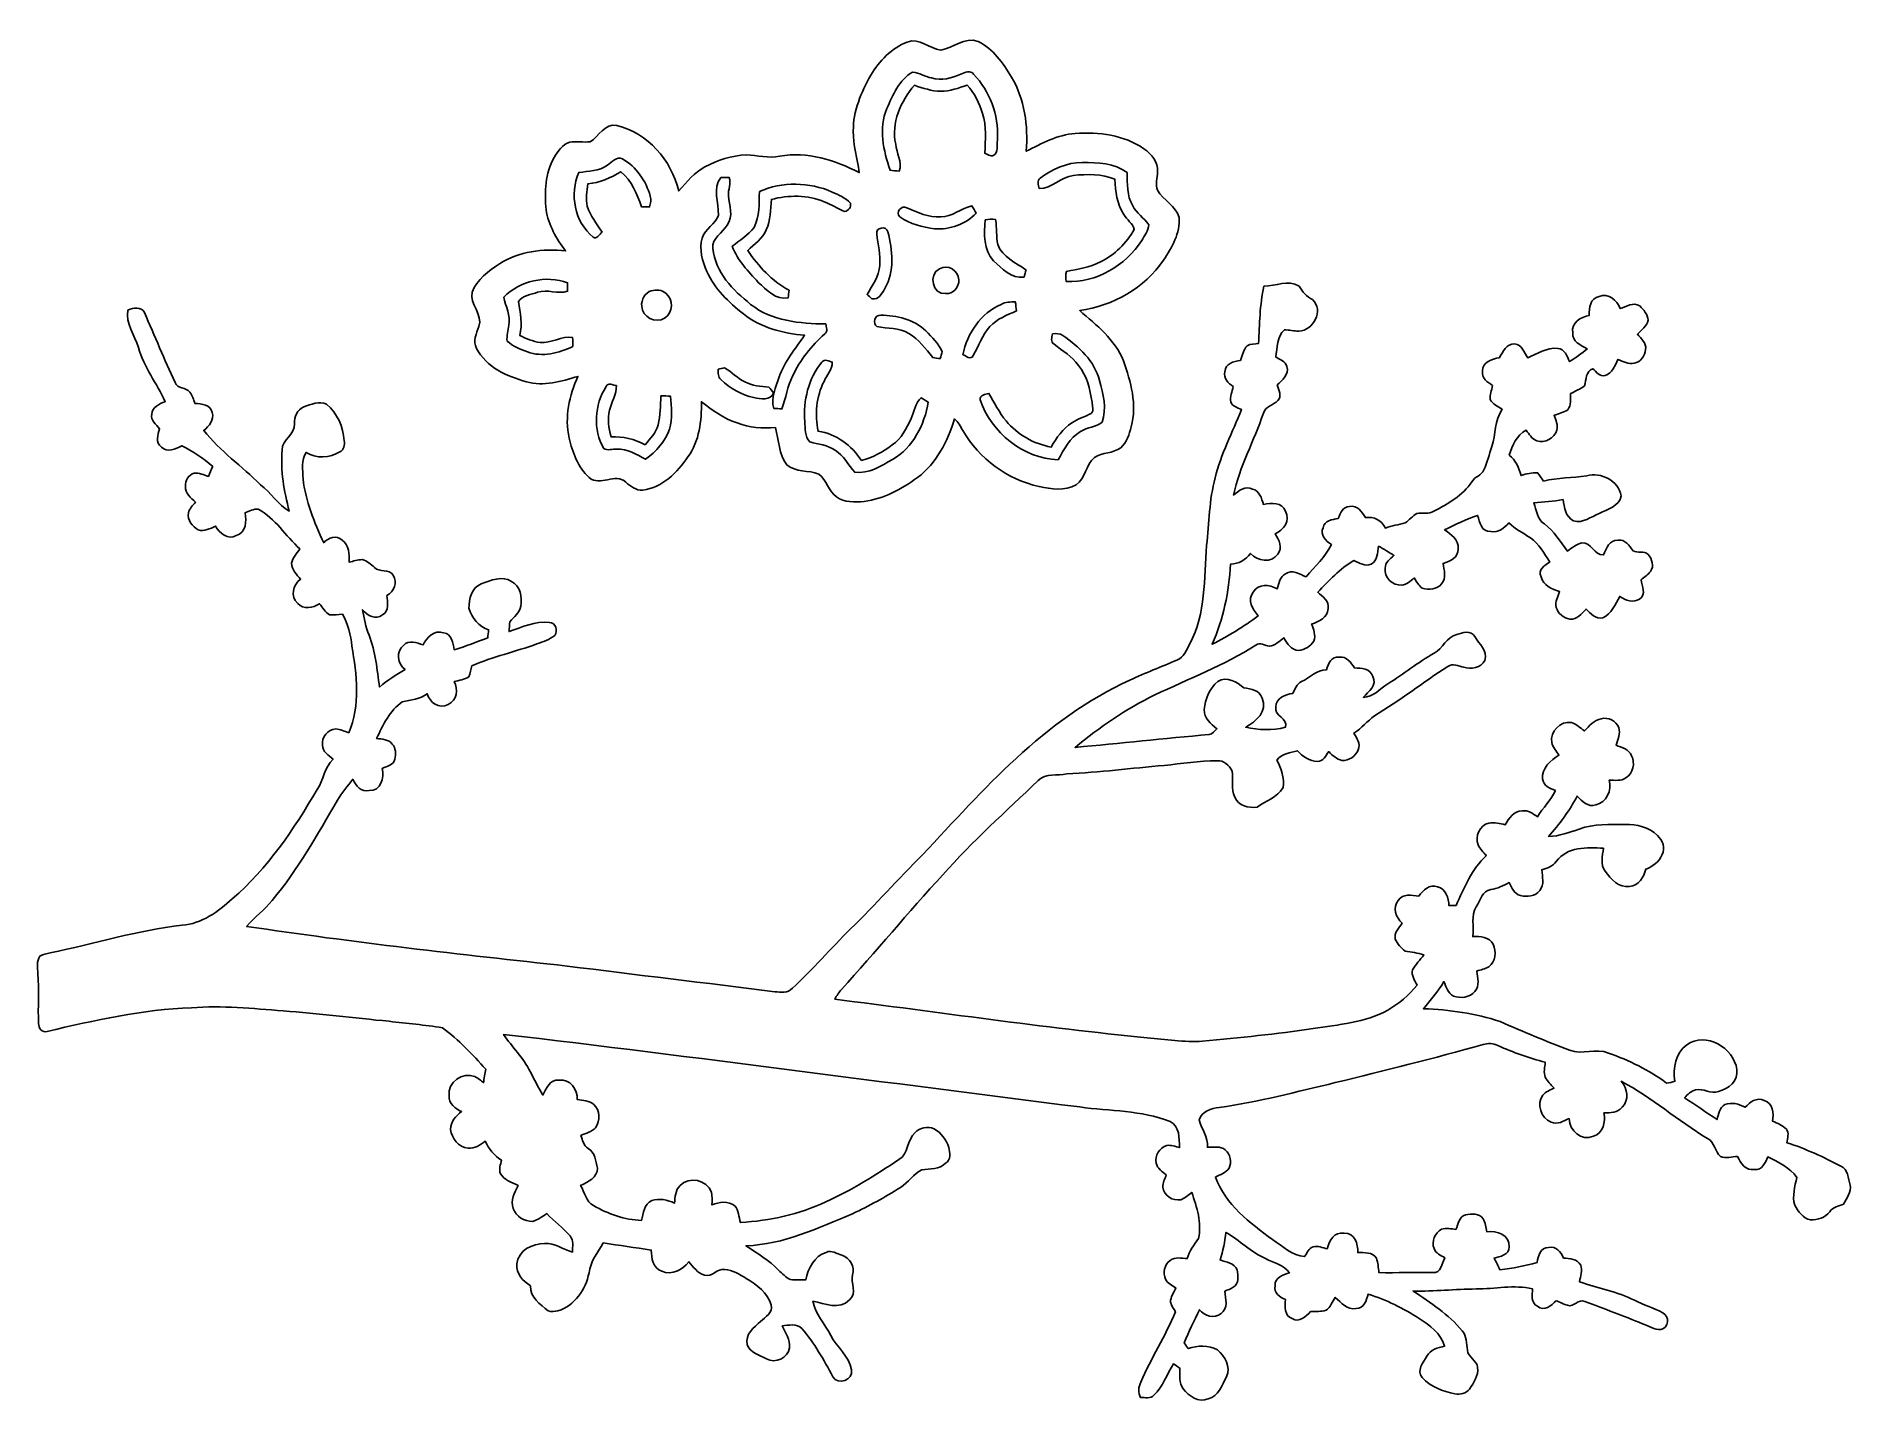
# Model space of a CAD drawing. Header units: centimetres. Extents: x -13.3 to 13.3, y -10 to 10.
import ezdxf

# ---------------------------------------------------------------- set-up
doc = ezdxf.new("R2010")
doc.units = ezdxf.units.CM
doc.header["$MEASUREMENT"] = 0
doc.layers.add('Camada 1', color=7, linetype='Continuous')

msp = doc.modelspace()

# ---------------------------------------------------------------- linework, layer by layer
at = {"layer": 'Camada 1', "color": 156}
for points, knots in [([(-0.03562, 9.8312), (0.14922, 9.86401), (0.31396, 10.03582), (0.51152, 9.95962), (0.51152, 9.95962), (0.73306, 9.85343), (0.87982, 9.64141), (1.004, 9.43715), (1.004, 9.43715), (1.19698, 9.10907), (1.24989, 8.72101), (1.22025, 8.34602), (1.22025, 8.34602), (1.4485, 8.45961), (1.67852, 8.58908), (1.93852, 8.60742), (1.93852, 8.60742), (2.28494, 8.62894), (2.65782, 8.58801), (2.94922, 8.3827), (2.94922, 8.3827), (3.05929, 8.30685), (3.16052, 8.18691), (3.15029, 8.04545), (3.15029, 8.04545), (3.15241, 7.95478), (3.10868, 7.85883), (3.151, 7.77275), (3.151, 7.77275), (3.22967, 7.61965), (3.42229, 7.54661), (3.46745, 7.3734), (3.46745, 7.3734), (3.4858, 7.14233), (3.3602, 6.93067), (3.23603, 6.74546), (3.23603, 6.74546), (2.96016, 6.3327), (2.49237, 6.07447), (2.00625, 6.00357), (2.00625, 6.00357), (2.25142, 5.78943), (2.52518, 5.57954), (2.64795, 5.26486), (2.64795, 5.26486), (2.75836, 4.95899), (2.85043, 4.62138), (2.7626, 4.29789), (2.7626, 4.29789), (2.73332, 4.18677), (2.7005, 4.06469), (2.60843, 3.9885), (2.60843, 3.9885), (2.49555, 3.90243), (2.3389, 3.92148), (2.22144, 3.84632), (2.22144, 3.84632), (2.09797, 3.73627), (2.08879, 3.54259), (1.95403, 3.4417), (1.95403, 3.4417), (1.78752, 3.34751), (1.58608, 3.3796), (1.40864, 3.41806), (1.40864, 3.41806), (0.94226, 3.52036), (0.52704, 3.82622), (0.28928, 4.23969), (0.28928, 4.23969), (0.2533, 4.30035), (0.22542, 4.36915), (0.16651, 4.41147), (0.16651, 4.41147), (0.06631, 4.08515), (-0.09913, 3.76166), (-0.37641, 3.55141), (-0.37641, 3.55141), (-0.60995, 3.38208), (-0.87241, 3.23708), (-1.1624, 3.19863), (-1.1624, 3.19863), (-1.29962, 3.18347), (-1.44955, 3.18416), (-1.5681, 3.2646), (-1.5681, 3.2646), (-1.68768, 3.34892), (-1.71167, 3.5126), (-1.82845, 3.59974), (-1.82845, 3.59974), (-1.97908, 3.66148), (-2.16712, 3.62654), (-2.29729, 3.73591), (-2.29729, 3.73591), (-2.41652, 3.89183), (-2.41158, 4.10138), (-2.46591, 4.28342), (-2.46591, 4.28342), (-2.65535, 4.27531), (-2.84902, 4.2813), (-3.02753, 4.35222), (-3.02753, 4.35222), (-3.22438, 4.4143), (-3.39054, 4.53989), (-3.55211, 4.66372), (-3.55211, 4.66372), (-3.54999, 4.38538), (-3.57998, 4.08657), (-3.75038, 3.85514), (-3.75038, 3.85514), (-3.90489, 3.62338), (-4.12574, 3.40501), (-4.41359, 3.36479), (-4.41359, 3.36479), (-4.51343, 3.35421), (-4.5921, 3.42511), (-4.66478, 3.48192), (-4.66478, 3.48192), (-4.81612, 3.62691), (-5.04331, 3.41277), (-5.201, 3.54894), (-5.201, 3.54894), (-5.36645, 3.69851), (-5.44583, 3.91865), (-5.49556, 4.13066), (-5.49556, 4.13066), (-5.56472, 4.43759), (-5.4938, 4.7558), (-5.3668, 5.03765), (-5.3668, 5.03765), (-5.60951, 4.96252), (-5.87058, 4.8849), (-6.12386, 4.95828), (-6.12386, 4.95828), (-6.40997, 5.03519), (-6.71335, 5.17384), (-6.85729, 5.44829), (-6.85729, 5.44829), (-6.91479, 5.55554), (-6.85658, 5.66666), (-6.82342, 5.77037), (-6.82342, 5.77037), (-6.75393, 5.94818), (-6.96665, 6.09811), (-6.92221, 6.27556), (-6.92221, 6.27556), (-6.84742, 6.46112), (-6.68055, 6.58705), (-6.51791, 6.69288), (-6.51791, 6.69288), (-6.23217, 6.87634), (-5.87974, 6.91797), (-5.54777, 6.88128), (-5.54777, 6.88128), (-5.6843, 7.05979), (-5.79861, 7.26263), (-5.83564, 7.48663), (-5.83564, 7.48663), (-5.85823, 7.74559), (-5.84763, 8.02181), (-5.71605, 8.25323), (-5.71605, 8.25323), (-5.66173, 8.34531), (-5.59576, 8.44726), (-5.4871, 8.47901), (-5.4871, 8.47901), (-5.38833, 8.49876), (-5.28672, 8.47054), (-5.18688, 8.48642), (-5.18688, 8.48642), (-5.05636, 8.56368), (-4.97346, 8.75876), (-4.79672, 8.7263), (-4.79672, 8.7263), (-4.34092, 8.61624), (-3.99379, 8.21231), (-3.88549, 7.76427), (-3.88549, 7.76427), (-3.76872, 7.8934), (-3.6576, 8.03451), (-3.50061, 8.11812), (-3.50061, 8.11812), (-3.31294, 8.21619), (-3.10549, 8.28145), (-2.89348, 8.29415), (-2.89348, 8.29415), (-2.72979, 8.28286), (-2.56575, 8.24018), (-2.40135, 8.27475), (-2.40135, 8.27475), (-1.99707, 8.34531), (-1.59137, 8.21619), (-1.23401, 8.0338), (-1.23401, 8.0338), (-1.26152, 8.237), (-1.32785, 8.43597), (-1.32079, 8.64305), (-1.32079, 8.64305), (-1.32537, 8.93586), (-1.20368, 9.21137), (-1.06469, 9.46291), (-1.06469, 9.46291), (-0.9398, 9.6721), (-0.75952, 9.86472), (-0.52704, 9.95186), (-0.52704, 9.95186), (-0.34783, 10.02205), (-0.20496, 9.85273), (-0.03562, 9.8312)], [0, 0, 0, 0, 0.01886792, 0.01886792, 0.01886792, 0.01886792, 0.03773585, 0.03773585, 0.03773585, 0.03773585, 0.05660377, 0.05660377, 0.05660377, 0.05660377, 0.0754717, 0.0754717, 0.0754717, 0.0754717, 0.09433962, 0.09433962, 0.09433962, 0.09433962, 0.11320755, 0.11320755, 0.11320755, 0.11320755, 0.13207547, 0.13207547, 0.13207547, 0.13207547, 0.1509434, 0.1509434, 0.1509434, 0.1509434, 0.16981132, 0.16981132, 0.16981132, 0.16981132, 0.18867925, 0.18867925, 0.18867925, 0.18867925, 0.20754717, 0.20754717, 0.20754717, 0.20754717, 0.22641509, 0.22641509, 0.22641509, 0.22641509, 0.24528302, 0.24528302, 0.24528302, 0.24528302, 0.26415094, 0.26415094, 0.26415094, 0.26415094, 0.28301887, 0.28301887, 0.28301887, 0.28301887, 0.30188679, 0.30188679, 0.30188679, 0.30188679, 0.32075472, 0.32075472, 0.32075472, 0.32075472, 0.33962264, 0.33962264, 0.33962264, 0.33962264, 0.35849057, 0.35849057, 0.35849057, 0.35849057, 0.37735849, 0.37735849, 0.37735849, 0.37735849, 0.39622642, 0.39622642, 0.39622642, 0.39622642, 0.41509434, 0.41509434, 0.41509434, 0.41509434, 0.43396226, 0.43396226, 0.43396226, 0.43396226, 0.45283019, 0.45283019, 0.45283019, 0.45283019, 0.47169811, 0.47169811, 0.47169811, 0.47169811, 0.49056604, 0.49056604, 0.49056604, 0.49056604, 0.50943396, 0.50943396, 0.50943396, 0.50943396, 0.52830189, 0.52830189, 0.52830189, 0.52830189, 0.54716981, 0.54716981, 0.54716981, 0.54716981, 0.56603774, 0.56603774, 0.56603774, 0.56603774, 0.58490566, 0.58490566, 0.58490566, 0.58490566, 0.60377358, 0.60377358, 0.60377358, 0.60377358, 0.62264151, 0.62264151, 0.62264151, 0.62264151, 0.64150943, 0.64150943, 0.64150943, 0.64150943, 0.66037736, 0.66037736, 0.66037736, 0.66037736, 0.67924528, 0.67924528, 0.67924528, 0.67924528, 0.69811321, 0.69811321, 0.69811321, 0.69811321, 0.71698113, 0.71698113, 0.71698113, 0.71698113, 0.73584906, 0.73584906, 0.73584906, 0.73584906, 0.75471698, 0.75471698, 0.75471698, 0.75471698, 0.77358491, 0.77358491, 0.77358491, 0.77358491, 0.79245283, 0.79245283, 0.79245283, 0.79245283, 0.81132075, 0.81132075, 0.81132075, 0.81132075, 0.83018868, 0.83018868, 0.83018868, 0.83018868, 0.8490566, 0.8490566, 0.8490566, 0.8490566, 0.86792453, 0.86792453, 0.86792453, 0.86792453, 0.88679245, 0.88679245, 0.88679245, 0.88679245, 0.90566038, 0.90566038, 0.90566038, 0.90566038, 0.9245283, 0.9245283, 0.9245283, 0.9245283, 0.94339623, 0.94339623, 0.94339623, 0.94339623, 0.96226415, 0.96226415, 0.96226415, 0.96226415, 1, 1, 1, 1]), ([(-0.44908, 9.51018), (-0.44908, 9.51018), (-0.44908, 9.51018), (-0.44908, 9.51018), (-0.44908, 9.51018), (-0.64698, 9.3987), (-0.74295, 9.17434), (-0.82656, 8.97361), (-0.82656, 8.97361), (-0.9532, 8.68186), (-0.87665, 8.35554), (-0.78105, 8.06661), (-0.78105, 8.06661), (-0.73625, 8.06167), (-0.69108, 8.05744), (-0.64557, 8.05427), (-0.64557, 8.05427), (-0.60042, 8.18797), (-0.68615, 8.31638), (-0.69744, 8.44902), (-0.69744, 8.44902), (-0.76799, 8.76229), (-0.62301, 9.0812), (-0.42333, 9.31615), (-0.42333, 9.31615), (-0.2981, 9.27381), (-0.16968, 9.2283), (-0.03562, 9.22937), (-0.03562, 9.22937), (0.09947, 9.22761), (0.22789, 9.27522), (0.35382, 9.31827), (0.35382, 9.31827), (0.4572, 9.19726), (0.53199, 9.05369), (0.57925, 8.90198), (0.57925, 8.90198), (0.6424, 8.71361), (0.61806, 8.51146), (0.61136, 8.31638), (0.61136, 8.31638), (0.6604, 8.29415), (0.71613, 8.24971), (0.7627, 8.30367), (0.7627, 8.30367), (0.80856, 8.37106), (0.79021, 8.45961), (0.79728, 8.53686), (0.79728, 8.53686), (0.81455, 8.88118), (0.68474, 9.22901), (0.44767, 9.47878), (0.44767, 9.47878), (0.40216, 9.5458), (0.3182, 9.50418), (0.2607, 9.47984), (0.2607, 9.47984), (0.127, 9.4181), (-0.02504, 9.38035), (-0.17039, 9.42304), (-0.17039, 9.42304), (-0.2667, 9.44033), (-0.35172, 9.50277), (-0.44908, 9.51018)], [0, 0, 0, 0, 0.05882353, 0.05882353, 0.05882353, 0.05882353, 0.11764706, 0.11764706, 0.11764706, 0.11764706, 0.17647059, 0.17647059, 0.17647059, 0.17647059, 0.23529412, 0.23529412, 0.23529412, 0.23529412, 0.29411765, 0.29411765, 0.29411765, 0.29411765, 0.35294118, 0.35294118, 0.35294118, 0.35294118, 0.41176471, 0.41176471, 0.41176471, 0.41176471, 0.47058824, 0.47058824, 0.47058824, 0.47058824, 0.52941176, 0.52941176, 0.52941176, 0.52941176, 0.58823529, 0.58823529, 0.58823529, 0.58823529, 0.64705882, 0.64705882, 0.64705882, 0.64705882, 0.70588235, 0.70588235, 0.70588235, 0.70588235, 0.76470588, 0.76470588, 0.76470588, 0.76470588, 0.82352941, 0.82352941, 0.82352941, 0.82352941, 0.88235294, 0.88235294, 0.88235294, 0.88235294, 1, 1, 1, 1]), ([(-4.9343, 8.14387), (-4.9343, 8.14387), (-4.9343, 8.14387), (-4.9343, 8.14387), (-4.9343, 8.14387), (-5.05388, 8.04897), (-5.21194, 8.05568), (-5.35481, 8.0338), (-5.35481, 8.0338), (-5.49027, 7.71277), (-5.4176, 7.30956), (-5.1449, 7.08413), (-5.1449, 7.08413), (-5.08987, 7.0432), (-5.05001, 7.13069), (-5.01297, 7.15856), (-5.01297, 7.15856), (-5.08916, 7.28239), (-5.18653, 7.39668), (-5.22922, 7.53816), (-5.22922, 7.53816), (-5.25568, 7.64611), (-5.23558, 7.75794), (-5.22252, 7.86659), (-5.22252, 7.86659), (-5.04613, 7.8807), (-4.88667, 7.9583), (-4.73499, 8.04403), (-4.73499, 8.04403), (-4.57624, 7.91104), (-4.4965, 7.72054), (-4.4323, 7.52897), (-4.4323, 7.52897), (-4.39313, 7.52897), (-4.35363, 7.52863), (-4.31446, 7.52827), (-4.31446, 7.52827), (-4.30213, 7.58013), (-4.28237, 7.63447), (-4.30494, 7.68667), (-4.30494, 7.68667), (-4.36491, 7.91139), (-4.51061, 8.11636), (-4.71275, 8.23418), (-4.71275, 8.23418), (-4.79848, 8.27758), (-4.86516, 8.17879), (-4.9343, 8.14387)], [0, 0, 0, 0, 0.07692308, 0.07692308, 0.07692308, 0.07692308, 0.15384615, 0.15384615, 0.15384615, 0.15384615, 0.23076923, 0.23076923, 0.23076923, 0.23076923, 0.30769231, 0.30769231, 0.30769231, 0.30769231, 0.38461538, 0.38461538, 0.38461538, 0.38461538, 0.46153846, 0.46153846, 0.46153846, 0.46153846, 0.53846154, 0.53846154, 0.53846154, 0.53846154, 0.61538462, 0.61538462, 0.61538462, 0.61538462, 0.69230769, 0.69230769, 0.69230769, 0.69230769, 0.76923077, 0.76923077, 0.76923077, 0.76923077, 0.84615385, 0.84615385, 0.84615385, 0.84615385, 1, 1, 1, 1]), ([(1.42558, 7.95231), (1.42558, 7.95231), (1.42558, 7.95231), (1.42558, 7.95231), (1.42558, 7.95231), (1.36877, 7.91598), (1.40404, 7.85001), (1.4104, 7.7985), (1.4104, 7.7985), (1.59773, 7.79709), (1.72861, 7.9689), (1.91311, 7.99182), (1.91311, 7.99182), (2.11632, 8.00911), (2.33186, 8.01758), (2.52341, 7.93467), (2.52341, 7.93467), (2.52589, 7.75582), (2.5534, 7.5699), (2.65535, 7.4182), (2.65535, 7.4182), (2.69628, 7.33812), (2.78659, 7.2852), (2.80775, 7.19737), (2.80775, 7.19737), (2.69309, 6.99487), (2.52095, 6.82096), (2.30893, 6.72112), (2.30893, 6.72112), (2.15406, 6.63892), (1.97872, 6.61492), (1.80939, 6.5793), (1.80939, 6.5793), (1.80057, 6.53062), (1.79634, 6.48088), (1.80622, 6.43183), (1.80622, 6.43183), (2.24895, 6.40961), (2.67794, 6.66715), (2.91641, 7.03262), (2.91641, 7.03262), (2.95909, 7.1053), (3.0173, 7.17832), (3.01907, 7.26615), (3.01907, 7.26615), (2.94852, 7.36564), (2.84232, 7.4362), (2.78448, 7.5452), (2.78448, 7.5452), (2.69699, 7.69231), (2.70262, 7.86906), (2.7044, 8.0338), (2.7044, 8.0338), (2.51354, 8.17068), (2.27012, 8.18303), (2.04399, 8.17986), (2.04399, 8.17986), (1.81821, 8.18409), (1.60584, 8.07896), (1.42558, 7.95231)], [0, 0, 0, 0, 0.0625, 0.0625, 0.0625, 0.0625, 0.125, 0.125, 0.125, 0.125, 0.1875, 0.1875, 0.1875, 0.1875, 0.25, 0.25, 0.25, 0.25, 0.3125, 0.3125, 0.3125, 0.3125, 0.375, 0.375, 0.375, 0.375, 0.4375, 0.4375, 0.4375, 0.4375, 0.5, 0.5, 0.5, 0.5, 0.5625, 0.5625, 0.5625, 0.5625, 0.625, 0.625, 0.625, 0.625, 0.6875, 0.6875, 0.6875, 0.6875, 0.75, 0.75, 0.75, 0.75, 0.8125, 0.8125, 0.8125, 0.8125, 0.875, 0.875, 0.875, 0.875, 1, 1, 1, 1]), ([(-3.26813, 7.96183), (-3.26813, 7.96183), (-3.26813, 7.96183), (-3.26813, 7.96183), (-3.26813, 7.96183), (-3.39054, 7.79638), (-3.30059, 7.59247), (-3.30129, 7.40833), (-3.30129, 7.40833), (-3.34785, 7.27533), (-3.49849, 7.20724), (-3.54083, 7.07002), (-3.54083, 7.07002), (-3.58634, 6.90527), (-3.54224, 6.72994), (-3.47132, 6.57895), (-3.47132, 6.57895), (-3.3602, 6.32213), (-3.14854, 6.12739), (-2.93546, 5.95417), (-2.93546, 5.95417), (-2.68076, 5.75132), (-2.35444, 5.6709), (-2.03624, 5.64056), (-2.03624, 5.64056), (-2.1724, 5.44371), (-2.33045, 5.2578), (-2.41087, 5.02849), (-2.41087, 5.02849), (-2.4585, 4.88138), (-2.53223, 4.72369), (-2.49025, 4.56706), (-2.49025, 4.56706), (-2.45039, 4.56494), (-2.41053, 4.56247), (-2.37067, 4.55999), (-2.37067, 4.55999), (-2.30928, 4.71769), (-2.28988, 4.8895), (-2.21226, 5.04119), (-2.21226, 5.04119), (-2.10397, 5.28177), (-1.93145, 5.48534), (-1.74025, 5.6642), (-1.74025, 5.6642), (-1.68875, 5.69948), (-1.71767, 5.76014), (-1.72544, 5.80813), (-1.72544, 5.80813), (-2.10643, 5.81306), (-2.51953, 5.84834), (-2.82892, 6.09599), (-2.82892, 6.09599), (-3.08821, 6.30273), (-3.35173, 6.56941), (-3.38278, 6.9169), (-3.38278, 6.9169), (-3.40325, 7.07143), (-3.23849, 7.14375), (-3.17217, 7.26193), (-3.17217, 7.26193), (-3.07693, 7.38962), (-3.14359, 7.54944), (-3.15419, 7.69126), (-3.15419, 7.69126), (-3.16442, 7.78228), (-3.11114, 7.87259), (-3.14571, 7.96183), (-3.14571, 7.96183), (-3.18664, 7.96183), (-3.22757, 7.96183), (-3.26813, 7.96183)], [0, 0, 0, 0, 0.05263158, 0.05263158, 0.05263158, 0.05263158, 0.10526316, 0.10526316, 0.10526316, 0.10526316, 0.15789474, 0.15789474, 0.15789474, 0.15789474, 0.21052632, 0.21052632, 0.21052632, 0.21052632, 0.26315789, 0.26315789, 0.26315789, 0.26315789, 0.31578947, 0.31578947, 0.31578947, 0.31578947, 0.36842105, 0.36842105, 0.36842105, 0.36842105, 0.42105263, 0.42105263, 0.42105263, 0.42105263, 0.47368421, 0.47368421, 0.47368421, 0.47368421, 0.52631579, 0.52631579, 0.52631579, 0.52631579, 0.57894737, 0.57894737, 0.57894737, 0.57894737, 0.63157895, 0.63157895, 0.63157895, 0.63157895, 0.68421053, 0.68421053, 0.68421053, 0.68421053, 0.73684211, 0.73684211, 0.73684211, 0.73684211, 0.78947368, 0.78947368, 0.78947368, 0.78947368, 0.84210526, 0.84210526, 0.84210526, 0.84210526, 0.89473684, 0.89473684, 0.89473684, 0.89473684, 1, 1, 1, 1]), ([(-2.70087, 7.75404), (-2.70087, 7.75404), (-2.70087, 7.75404), (-2.70087, 7.75404), (-2.70087, 7.75404), (-2.70333, 7.57624), (-2.69769, 7.38752), (-2.77847, 7.22488), (-2.77847, 7.22488), (-2.86631, 7.11341), (-2.98979, 7.03791), (-3.09879, 6.94937), (-3.09879, 6.94937), (-3.02541, 6.74158), (-2.86208, 6.58071), (-2.7178, 6.41914), (-2.7178, 6.41914), (-2.59608, 6.31084), (-2.4585, 6.15068), (-2.27787, 6.1909), (-2.27787, 6.1909), (-2.27329, 6.22864), (-2.26905, 6.26638), (-2.26447, 6.30378), (-2.26447, 6.30378), (-2.51812, 6.43678), (-2.70898, 6.65409), (-2.8716, 6.88516), (-2.8716, 6.88516), (-2.77459, 6.98076), (-2.65394, 7.06154), (-2.59891, 7.19101), (-2.59891, 7.19101), (-2.53612, 7.33107), (-2.53505, 7.4877), (-2.52411, 7.63763), (-2.52411, 7.63763), (-2.27083, 7.7029), (-1.99284, 7.70678), (-1.74871, 7.60377), (-1.74871, 7.60377), (-1.64429, 7.56496), (-1.55222, 7.50005), (-1.44814, 7.4609), (-1.44814, 7.4609), (-1.39206, 7.47077), (-1.34725, 7.52369), (-1.36418, 7.58225), (-1.36418, 7.58225), (-1.4344, 7.66302), (-1.53599, 7.70431), (-1.63089, 7.747), (-1.63089, 7.747), (-1.96532, 7.89622), (-2.36502, 7.90222), (-2.70087, 7.75404)], [0, 0, 0, 0, 0.06666667, 0.06666667, 0.06666667, 0.06666667, 0.13333333, 0.13333333, 0.13333333, 0.13333333, 0.2, 0.2, 0.2, 0.2, 0.26666667, 0.26666667, 0.26666667, 0.26666667, 0.33333333, 0.33333333, 0.33333333, 0.33333333, 0.4, 0.4, 0.4, 0.4, 0.46666667, 0.46666667, 0.46666667, 0.46666667, 0.53333333, 0.53333333, 0.53333333, 0.53333333, 0.6, 0.6, 0.6, 0.6, 0.66666667, 0.66666667, 0.66666667, 0.66666667, 0.73333333, 0.73333333, 0.73333333, 0.73333333, 0.8, 0.8, 0.8, 0.8, 0.86666667, 0.86666667, 0.86666667, 0.86666667, 1, 1, 1, 1]), ([(-0.63712, 7.38222), (-0.63712, 7.38222), (-0.63712, 7.38222), (-0.63712, 7.38222), (-0.63712, 7.38222), (-0.48965, 7.27533), (-0.30444, 7.23229), (-0.127, 7.20478), (-0.127, 7.20478), (0.09418, 7.19137), (0.33408, 7.27321), (0.48541, 7.43761), (0.48541, 7.43761), (0.46989, 7.46371), (0.4385, 7.51557), (0.42298, 7.54167), (0.42298, 7.54167), (0.26141, 7.51134), (0.13299, 7.37975), (-0.03632, 7.38116), (-0.03632, 7.38116), (-0.21342, 7.37198), (-0.37782, 7.44643), (-0.53657, 7.51416), (-0.53657, 7.51416), (-0.61382, 7.56072), (-0.70343, 7.44431), (-0.63712, 7.38222)], [0, 0, 0, 0, 0.125, 0.125, 0.125, 0.125, 0.25, 0.25, 0.25, 0.25, 0.375, 0.375, 0.375, 0.375, 0.5, 0.5, 0.5, 0.5, 0.625, 0.625, 0.625, 0.625, 0.75, 0.75, 0.75, 0.75, 1, 1, 1, 1]), ([(-0.97542, 7.12927), (-0.97542, 7.12927), (-0.97542, 7.12927), (-0.97542, 7.12927), (-0.97542, 7.12927), (-0.95956, 6.97547), (-0.91934, 6.82271), (-0.93239, 6.66643), (-0.93239, 6.66643), (-0.9398, 6.50628), (-1.0421, 6.37504), (-1.11831, 6.24063), (-1.11831, 6.24063), (-1.10067, 6.22511), (-1.06539, 6.19407), (-1.04775, 6.17889), (-1.04775, 6.17889), (-0.94755, 6.15244), (-0.90099, 6.25897), (-0.85794, 6.32812), (-0.85794, 6.32812), (-0.70979, 6.58001), (-0.74365, 6.89222), (-0.81173, 7.1635), (-0.81173, 7.1635), (-0.83255, 7.25523), (-1.00047, 7.22736), (-0.97542, 7.12927)], [0, 0, 0, 0, 0.125, 0.125, 0.125, 0.125, 0.25, 0.25, 0.25, 0.25, 0.375, 0.375, 0.375, 0.375, 0.5, 0.5, 0.5, 0.5, 0.625, 0.625, 0.625, 0.625, 0.75, 0.75, 0.75, 0.75, 1, 1, 1, 1]), ([(0.61524, 7.33565), (0.61524, 7.33565), (0.61524, 7.33565), (0.61524, 7.33565), (0.61524, 7.33565), (0.60113, 7.13069), (0.58949, 6.89751), (0.74153, 6.73664), (0.74153, 6.73664), (0.86006, 6.61775), (1.00436, 6.471), (1.18745, 6.4971), (1.18745, 6.4971), (1.19486, 6.52285), (1.20967, 6.57436), (1.21708, 6.60011), (1.21708, 6.60011), (1.06927, 6.71089), (0.87066, 6.78568), (0.80327, 6.97371), (0.80327, 6.97371), (0.7754, 7.09365), (0.79058, 7.21924), (0.76975, 7.34094), (0.76975, 7.34094), (0.7179, 7.35083), (0.66604, 7.34694), (0.61524, 7.33565)], [0, 0, 0, 0, 0.125, 0.125, 0.125, 0.125, 0.25, 0.25, 0.25, 0.25, 0.375, 0.375, 0.375, 0.375, 0.5, 0.5, 0.5, 0.5, 0.625, 0.625, 0.625, 0.625, 0.75, 0.75, 0.75, 0.75, 1, 1, 1, 1]), ([(-0.05362, 6.61775), (-0.05362, 6.61775), (-0.05362, 6.61775), (-0.05362, 6.61775), (-0.05362, 6.61775), (-0.22365, 6.53944), (-0.15592, 6.23393), (0.03562, 6.25544), (0.03562, 6.25544), (0.14534, 6.23817), (0.236, 6.35282), (0.2293, 6.45512), (0.2293, 6.45512), (0.22859, 6.58847), (0.06385, 6.69536), (-0.05362, 6.61775)], [0, 0, 0, 0, 0.2, 0.2, 0.2, 0.2, 0.4, 0.4, 0.4, 0.4, 0.6, 0.6, 0.6, 0.6, 1, 1, 1, 1]), ([(4.71311, 6.36164), (4.8849, 6.36023), (5.06942, 6.46782), (5.22817, 6.36198), (5.22817, 6.36198), (5.28143, 6.28227), (5.33788, 6.20781), (5.42819, 6.16654), (5.42819, 6.16654), (5.59893, 6.00357), (5.43913, 5.71253), (5.22393, 5.70194), (5.22393, 5.70194), (5.15301, 5.70264), (5.08423, 5.72099), (5.01402, 5.72169), (5.01402, 5.72169), (4.89937, 5.62609), (4.91418, 5.45711), (4.88526, 5.32341), (4.88526, 5.32341), (4.94417, 5.28214), (5.03237, 5.26062), (5.05107, 5.18089), (5.05107, 5.18089), (5.08458, 5.06764), (4.98298, 4.97981), (4.90784, 4.91243), (4.90784, 4.91243), (4.92159, 4.83799), (4.98686, 4.74415), (4.91596, 4.68136), (4.91596, 4.68136), (4.85315, 4.60974), (4.73004, 4.59809), (4.705, 4.49615), (4.705, 4.49615), (4.56881, 4.09151), (4.35363, 3.71369), (4.26685, 3.29282), (4.26685, 3.29282), (4.34233, 3.35774), (4.43934, 3.43076), (4.54342, 3.38067), (4.54342, 3.38067), (4.64996, 3.35879), (4.67747, 3.24343), (4.70464, 3.15453), (4.70464, 3.15453), (4.82035, 3.1757), (4.9791, 3.19088), (5.02884, 3.05435), (5.02884, 3.05435), (5.10716, 2.91853), (5.00062, 2.77529), (4.87503, 2.72204), (4.87503, 2.72204), (4.93888, 2.63806), (4.99145, 2.51777), (4.91489, 2.42322), (4.91489, 2.42322), (4.81965, 2.28247), (4.61573, 2.32197), (4.51555, 2.43521), (4.51555, 2.43521), (4.44465, 2.33856), (4.34092, 2.28106), (4.22063, 2.27682), (4.22063, 2.27682), (4.20122, 1.87289), (4.11409, 1.47072), (3.95145, 1.0996), (3.95145, 1.0996), (4.18747, 1.2199), (4.41607, 1.35678), (4.62704, 1.51729), (4.62704, 1.51729), (4.54271, 1.61183), (4.46263, 1.74978), (4.55436, 1.8676), (4.55436, 1.8676), (4.63161, 1.99672), (4.79319, 1.97626), (4.90784, 1.91523), (4.90784, 1.91523), (4.93253, 1.99495), (4.94663, 2.09444), (5.03025, 2.13501), (5.03025, 2.13501), (5.12726, 2.20873), (5.23662, 2.12689), (5.33152, 2.09232), (5.33152, 2.09232), (5.46135, 2.24579), (5.61445, 2.38371), (5.70511, 2.56575), (5.70511, 2.56575), (5.62256, 2.61654), (5.52979, 2.70827), (5.58236, 2.81305), (5.58236, 2.81305), (5.60175, 2.91747), (5.71853, 2.93193), (5.8039, 2.94993), (5.8039, 2.94993), (5.83423, 3.02612), (5.87304, 3.12173), (5.97005, 3.12384), (5.97005, 3.12384), (6.084, 3.14888), (6.1549, 3.04517), (6.20394, 2.9605), (6.20394, 2.9605), (6.32953, 2.98097), (6.44384, 2.92206), (6.49676, 2.80634), (6.49676, 2.80634), (6.59129, 2.84339), (6.69325, 2.85467), (6.78956, 2.885), (6.78956, 2.885), (6.85236, 2.9224), (6.89292, 2.98944), (6.95854, 3.0226), (6.95854, 3.0226), (7.04179, 3.03283), (7.13281, 3.00743), (7.20901, 3.05435), (7.20901, 3.05435), (7.41574, 3.16618), (7.63622, 3.28436), (7.76639, 3.48791), (7.76639, 3.48791), (7.8119, 3.55952), (7.9068, 3.58352), (7.94278, 3.66253), (7.94278, 3.66253), (7.99429, 3.77225), (8.02181, 3.89078), (8.06026, 4.00543), (8.06026, 4.00543), (8.12163, 4.18535), (8.09941, 4.39137), (8.21302, 4.55295), (8.21302, 4.55295), (8.15199, 4.59668), (8.07261, 4.62738), (8.03627, 4.69618), (8.03627, 4.69618), (8.0264, 4.76708), (8.0578, 4.83446), (8.07295, 4.9022), (8.07295, 4.9022), (8.00028, 4.95053), (7.90539, 5.01297), (7.9248, 5.11493), (7.9248, 5.11493), (7.92302, 5.24827), (8.06202, 5.2959), (8.17104, 5.3093), (8.17104, 5.3093), (8.22042, 5.39608), (8.27722, 5.51921), (8.3947, 5.51497), (8.3947, 5.51497), (8.50406, 5.50686), (8.53615, 5.38585), (8.58801, 5.30823), (8.58801, 5.30823), (8.72808, 5.37245), (8.87165, 5.46452), (9.03181, 5.44829), (9.03181, 5.44829), (9.13341, 5.43913), (9.16693, 5.3333), (9.20291, 5.25463), (9.20291, 5.25463), (9.29428, 5.31035), (9.38072, 5.37457), (9.46396, 5.44194), (9.46396, 5.44194), (9.37048, 5.49485), (9.23607, 5.54743), (9.25018, 5.67937), (9.25018, 5.67937), (9.22479, 5.82894), (9.37012, 5.9069), (9.49289, 5.93302), (9.49289, 5.93302), (9.48937, 6.04273), (9.50524, 6.18418), (9.63577, 6.21171), (9.63577, 6.21171), (9.77511, 6.26991), (9.89787, 6.15526), (9.94692, 6.03355), (9.94692, 6.03355), (10.03687, 6.06212), (10.14201, 6.13587), (10.23338, 6.07201), (10.23338, 6.07201), (10.29158, 6.01698), (10.35402, 5.94501), (10.35826, 5.86105), (10.35826, 5.86105), (10.33356, 5.77566), (10.25877, 5.71712), (10.19915, 5.65538), (10.19915, 5.65538), (10.25418, 5.59223), (10.33497, 5.52732), (10.32087, 5.43348), (10.32087, 5.43348), (10.30746, 5.34423), (10.25172, 5.24191), (10.15223, 5.23168), (10.15223, 5.23168), (10.06792, 5.21158), (9.9896, 5.25568), (9.91446, 5.28637), (9.91446, 5.28637), (9.86825, 5.19888), (9.83192, 5.08141), (9.72572, 5.05178), (9.72572, 5.05178), (9.64671, 5.0232), (9.5952, 5.1047), (9.5458, 5.14984), (9.5458, 5.14984), (9.43468, 5.11069), (9.45127, 4.98897), (9.4234, 4.89691), (9.4234, 4.89691), (9.35918, 4.8521), (9.28687, 4.82035), (9.21773, 4.78401), (9.21773, 4.78401), (9.21278, 4.70429), (9.22972, 4.61398), (9.17645, 4.54625), (9.17645, 4.54625), (9.11613, 4.50497), (9.04309, 4.48875), (8.97502, 4.4651), (8.97502, 4.4651), (9.00041, 4.39596), (9.03676, 4.32328), (9.017, 4.2478), (9.017, 4.2478), (8.98243, 4.1282), (8.83849, 4.04705), (8.7196, 4.09081), (8.7196, 4.09081), (8.64622, 4.11585), (8.61024, 4.18958), (8.56543, 4.24602), (8.56543, 4.24602), (8.42539, 4.17089), (8.35837, 4.02695), (8.31708, 3.88055), (8.31708, 3.88055), (8.4155, 3.80787), (8.45431, 3.69147), (8.49029, 3.57998), (8.49029, 3.57998), (8.56791, 3.60856), (8.65011, 3.62055), (8.733, 3.62091), (8.733, 3.62091), (8.76335, 3.58034), (8.79298, 3.53905), (8.82227, 3.49744), (8.82227, 3.49744), (9.02935, 3.54965), (9.24418, 3.54365), (9.45444, 3.57504), (9.45444, 3.57504), (9.66681, 3.63431), (9.92046, 3.50626), (9.96209, 3.28188), (9.96209, 3.28188), (9.93422, 3.12278), (9.76029, 3.08575), (9.63824, 3.02365), (9.63824, 3.02365), (9.51793, 2.97461), (9.39906, 2.8709), (9.26112, 2.91394), (9.26112, 2.91394), (9.1433, 2.9711), (9.12388, 3.1115), (9.10872, 3.22686), (9.10872, 3.22686), (8.96584, 3.20111), (8.82156, 3.19158), (8.67762, 3.17746), (8.67762, 3.17746), (8.71855, 3.07057), (8.72596, 2.93441), (8.83355, 2.86914), (8.83355, 2.86914), (8.97607, 2.76331), (9.06531, 2.60667), (9.17256, 2.46873), (9.17256, 2.46873), (9.23924, 2.51529), (9.30344, 2.5721), (9.3853, 2.59009), (9.3853, 2.59009), (9.52923, 2.59961), (9.55993, 2.40454), (9.7028, 2.41406), (9.7028, 2.41406), (9.74407, 2.50647), (9.78746, 2.63806), (9.9134, 2.62924), (9.9134, 2.62924), (10.02242, 2.64759), (10.07745, 2.54494), (10.13636, 2.47473), (10.13636, 2.47473), (10.20127, 2.43204), (10.30076, 2.48391), (10.35543, 2.41757), (10.35543, 2.41757), (10.41646, 2.35584), (10.45033, 2.24437), (10.39106, 2.17028), (10.39106, 2.17028), (10.35437, 2.12019), (10.30076, 2.08667), (10.25277, 2.04893), (10.25277, 2.04893), (10.27077, 1.95757), (10.33144, 1.83056), (10.23267, 1.76423), (10.23267, 1.76423), (10.13989, 1.7018), (10.02488, 1.74659), (9.94092, 1.80199), (9.94092, 1.80199), (9.87212, 1.68804), (9.82415, 1.54445), (9.69256, 1.48836), (9.69256, 1.48836), (9.58814, 1.46755), (9.51194, 1.55081), (9.44491, 1.61607), (9.44491, 1.61607), (9.38035, 1.55046), (9.31226, 1.45732), (9.20855, 1.46897), (9.20855, 1.46897), (9.11859, 1.48554), (9.02864, 1.54869), (9.00782, 1.64217), (9.00782, 1.64217), (8.98701, 1.72295), (9.0304, 1.79987), (9.05581, 1.87395), (9.05581, 1.87395), (8.9415, 1.90675), (8.81803, 1.96673), (8.78628, 2.09196), (8.78628, 2.09196), (8.73125, 2.19145), (8.8399, 2.26306), (8.91292, 2.30716), (8.91292, 2.30716), (8.83072, 2.43557), (8.75558, 2.57562), (8.62682, 2.66381), (8.62682, 2.66381), (8.52099, 2.73578), (8.40386, 2.79188), (8.31285, 2.88325), (8.31285, 2.88325), (8.24194, 2.80916), (8.15586, 2.73085), (8.04403, 2.75872), (8.04403, 2.75872), (7.90821, 2.74355), (7.87893, 2.8956), (7.85247, 2.99473), (7.85247, 2.99473), (7.6849, 2.93758), (7.52615, 2.85855), (7.36776, 2.78024), (7.36776, 2.78024), (7.46195, 2.71392), (7.57872, 2.63701), (7.56601, 2.50437), (7.56601, 2.50437), (7.5699, 2.37808), (7.45313, 2.3121), (7.34552, 2.28847), (7.34552, 2.28847), (7.35612, 2.19039), (7.39916, 2.07044), (7.32367, 1.9872), (7.32367, 1.9872), (7.25628, 1.90253), (7.13422, 1.89512), (7.03791, 1.92546), (7.03791, 1.92546), (6.98429, 1.96249), (6.95395, 2.02177), (6.91938, 2.07468), (6.91938, 2.07468), (6.8654, 2.03059), (6.81177, 1.9759), (6.73876, 1.96814), (6.73876, 1.96814), (6.60541, 1.95967), (6.47629, 2.08244), (6.49252, 2.21896), (6.49252, 2.21896), (6.49427, 2.30258), (6.56695, 2.35444), (6.62305, 2.40524), (6.62305, 2.40524), (6.54826, 2.4518), (6.47452, 2.49907), (6.39762, 2.54141), (6.39762, 2.54141), (6.37611, 2.45109), (6.38598, 2.32657), (6.28791, 2.27894), (6.28791, 2.27894), (6.20112, 2.23202), (6.11328, 2.29904), (6.03425, 2.33009), (6.03425, 2.33009), (5.82894, 2.2098), (5.66632, 2.03412), (5.50192, 1.86513), (5.50192, 1.86513), (5.57776, 1.80516), (5.67513, 1.7346), (5.65502, 1.62312), (5.65502, 1.62312), (5.64761, 1.49294), (5.52272, 1.42945), (5.41338, 1.397), (5.41338, 1.397), (5.44405, 1.31867), (5.47758, 1.23119), (5.44476, 1.14723), (5.44476, 1.14723), (5.39996, 1.0668), (5.31176, 1.01917), (5.22252, 1.00858), (5.22252, 1.00858), (5.11562, 1.01494), (5.05178, 1.10737), (5.0052, 1.19238), (5.0052, 1.19238), (4.93994, 1.14511), (4.87749, 1.08408), (4.79531, 1.07032), (4.79531, 1.07032), (4.72722, 1.07385), (4.6549, 1.13946), (4.59246, 1.0862), (4.59246, 1.0862), (4.12503, 0.79058), (3.6068, 0.59231), (3.10973, 0.35453), (3.10973, 0.35453), (2.6871, 0.15134), (2.2987, -0.11747), (1.93886, -0.41627), (1.93886, -0.41627), (2.59537, -0.35665), (3.2512, -0.28151), (3.90877, -0.22859), (3.90877, -0.22859), (3.95886, -0.22472), (3.98426, -0.17073), (4.02096, -0.14252), (4.02096, -0.14252), (3.931, -0.07196), (3.8308, 0.01305), (3.83575, 0.13935), (3.83575, 0.13935), (3.84739, 0.29457), (3.91371, 0.45366), (4.03577, 0.5535), (4.03577, 0.5535), (4.16913, 0.63217), (4.31587, 0.54645), (4.41854, 0.45826), (4.41854, 0.45826), (4.5233, 0.44309), (4.65137, 0.42686), (4.68665, 0.30692), (4.68665, 0.30692), (4.77626, 0.11818), (4.59351, -0.03844), (4.44429, -0.11888), (4.44429, -0.11888), (4.6362, -0.1598), (4.83693, -0.17285), (5.02813, -0.1203), (5.02813, -0.1203), (5.07118, 0.01798), (4.85951, 0.03844), (4.88526, 0.17604), (4.88526, 0.17604), (4.88702, 0.30868), (5.0232, 0.36442), (5.13574, 0.3757), (5.13574, 0.3757), (5.17172, 0.4378), (5.19182, 0.52105), (5.26379, 0.55138), (5.26379, 0.55138), (5.39326, 0.59937), (5.4804, 0.7306), (5.62997, 0.72284), (5.62997, 0.72284), (5.65679, 0.81244), (5.70618, 0.92428), (5.82012, 0.90805), (5.82012, 0.90805), (5.92842, 0.92886), (5.99015, 0.82797), (6.04166, 0.7514), (6.04166, 0.7514), (6.14257, 0.75035), (6.27556, 0.74259), (6.3126, 0.62759), (6.3126, 0.62759), (6.3814, 0.49812), (6.25016, 0.40145), (6.17149, 0.31925), (6.17149, 0.31925), (6.32037, 0.32032), (6.41631, 0.44732), (6.53413, 0.51893), (6.53413, 0.51893), (6.76451, 0.66216), (6.97618, 0.83361), (7.21184, 0.96838), (7.21184, 0.96838), (7.34413, 1.03504), (7.3921, 1.21072), (7.5452, 1.24319), (7.5452, 1.24319), (7.63023, 1.27175), (7.75404, 1.31234), (7.80979, 1.2132), (7.80979, 1.2132), (7.87469, 1.10525), (8.00452, 1.00436), (7.95725, 0.86289), (7.95725, 0.86289), (7.90292, 0.7493), (7.75687, 0.72955), (7.64716, 0.76129), (7.64716, 0.76129), (7.57061, 0.77857), (7.48629, 0.82868), (7.41398, 0.77223), (7.41398, 0.77223), (7.04849, 0.54222), (6.71018, 0.26882), (6.3373, 0.04938), (6.3373, 0.04938), (6.23217, -0.02998), (6.1482, -0.13441), (6.03566, -0.2053), (6.03566, -0.2053), (6.06918, -0.28081), (6.14257, -0.36442), (6.09564, -0.44979), (6.09564, -0.44979), (6.06636, -0.55068), (5.9577, -0.60924), (5.85857, -0.611), (5.85857, -0.611), (5.78061, -0.58914), (5.72065, -0.53304), (5.6642, -0.47871), (5.6642, -0.47871), (5.62151, -0.53622), (5.58375, -0.62442), (5.49945, -0.62159), (5.49945, -0.62159), (5.38268, -0.62335), (5.27967, -0.54997), (5.20629, -0.46496), (5.20629, -0.46496), (5.10222, -0.4953), (4.97063, -0.51152), (4.90361, -0.60184), (4.90361, -0.60184), (4.95723, -0.72989), (5.02425, -0.86254), (4.99285, -1.00717), (4.99285, -1.00717), (4.91136, -1.15393), (4.7385, -1.20015), (4.61081, -1.29504), (4.61081, -1.29504), (4.48839, -1.30668), (4.3328, -1.27706), (4.28659, -1.14582), (4.28659, -1.14582), (4.2164, -1.02799), (4.27107, -0.88935), (4.2439, -0.76341), (4.2439, -0.76341), (4.20017, -0.68297), (4.12291, -0.60113), (4.02342, -0.61241), (4.02342, -0.61241), (3.76237, -0.61029), (3.50448, -0.65617), (3.24555, -0.68085), (3.24555, -0.68085), (2.7693, -0.72143), (2.29481, -0.78246), (1.81751, -0.8068), (1.81751, -0.8068), (1.67745, -0.83431), (1.50741, -0.79021), (1.397, -0.90275), (1.397, -0.90275), (0.92004, -1.35502), (0.4332, -1.79811), (-0.00599, -2.28776), (-0.00599, -2.28776), (-0.51223, -2.84056), (-0.9913, -3.41841), (-1.49331, -3.97544), (-1.49331, -3.97544), (-1.53282, -4.01742), (-1.56491, -4.06576), (-1.59103, -4.11762), (-1.59103, -4.11762), (-0.06244, -4.30776), (1.46227, -4.53424), (2.99578, -4.68383), (2.99578, -4.68383), (3.26707, -4.70605), (3.53835, -4.75262), (3.81105, -4.73428), (3.81105, -4.73428), (4.35397, -4.68347), (4.89691, -4.62774), (5.43701, -4.55012), (5.43701, -4.55012), (5.80672, -4.48944), (6.1969, -4.46439), (6.53062, -4.27777), (6.53062, -4.27777), (6.69607, -4.18499), (6.84142, -4.05906), (6.96207, -3.913), (6.96207, -3.913), (6.93242, -3.8414), (6.87069, -3.76802), (6.89751, -3.68652), (6.89751, -3.68652), (6.93702, -3.60291), (7.01038, -3.54188), (7.06013, -3.46499), (7.06013, -3.46499), (6.97159, -3.43358), (6.8774, -3.42971), (6.78673, -3.41029), (6.78673, -3.41029), (6.72358, -3.36761), (6.67561, -3.30305), (6.64245, -3.23568), (6.64245, -3.23568), (6.62164, -3.14325), (6.695, -3.07128), (6.74193, -3.00107), (6.74193, -3.00107), (6.65161, -2.9157), (6.59659, -2.77035), (6.68619, -2.66417), (6.68619, -2.66417), (6.75323, -2.56258), (6.88481, -2.58833), (6.98712, -2.60139), (6.98712, -2.60139), (7.05238, -2.51848), (7.14691, -2.41511), (7.26439, -2.46627), (7.26439, -2.46627), (7.38823, -2.4959), (7.42597, -2.63031), (7.43126, -2.74214), (7.43126, -2.74214), (7.46619, -2.74143), (7.50147, -2.74072), (7.53674, -2.74038), (7.53674, -2.74038), (7.65386, -2.47931), (7.76498, -2.2052), (7.98018, -2.0073), (7.98018, -2.0073), (7.93643, -1.9565), (7.88775, -1.90853), (7.85777, -1.84855), (7.85777, -1.84855), (7.80908, -1.72402), (7.88351, -1.55999), (8.01722, -1.52964), (8.01722, -1.52964), (8.098, -1.51236), (8.1795, -1.53704), (8.25887, -1.55256), (8.25887, -1.55256), (8.3132, -1.45908), (8.38412, -1.34972), (8.50582, -1.34937), (8.50582, -1.34937), (8.59225, -1.33385), (8.66422, -1.3903), (8.73195, -1.43474), (8.73195, -1.43474), (8.81062, -1.30033), (8.93409, -1.19556), (8.99442, -1.04985), (8.99442, -1.04985), (8.9147, -1.01776), (8.81627, -0.9793), (8.80604, -0.88053), (8.80604, -0.88053), (8.79122, -0.72143), (8.92281, -0.60359), (9.04768, -0.53057), (9.04768, -0.53057), (9.00888, -0.47059), (8.95526, -0.41485), (8.94184, -0.34254), (8.94184, -0.34254), (8.9108, -0.18379), (9.07379, -0.02258), (9.23149, -0.05115), (9.23149, -0.05115), (9.30416, -0.07479), (9.3613, -0.12982), (9.42233, -0.17463), (9.42233, -0.17463), (9.49184, -0.10089), (9.56344, -0.01622), (9.66857, 0.00353), (9.66857, 0.00353), (9.77123, 0.03527), (9.88694, -0.02611), (9.92716, -0.12381), (9.92716, -0.12381), (9.95115, -0.21307), (9.91446, -0.30161), (9.88694, -0.38559), (9.88694, -0.38559), (9.97091, -0.41839), (10.07779, -0.44484), (10.11378, -0.53903), (10.11378, -0.53903), (10.16952, -0.64557), (10.13636, -0.79728), (10.03158, -0.86147), (10.03158, -0.86147), (9.96209, -0.91792), (9.86825, -0.89675), (9.78641, -0.89641), (9.78641, -0.89641), (9.82415, -1.0481), (9.74865, -1.22449), (9.58849, -1.26188), (9.58849, -1.26188), (9.4749, -1.29998), (9.38388, -1.20896), (9.31579, -1.13242), (9.31579, -1.13242), (9.2008, -1.34725), (9.05615, -1.54481), (8.89387, -1.72649), (8.89387, -1.72649), (9.05087, -1.72084), (9.19938, -1.66899), (9.34544, -1.61571), (9.34544, -1.61571), (9.56168, -1.53704), (9.79452, -1.55363), (10.02064, -1.54727), (10.02064, -1.54727), (10.19033, -1.54515), (10.37059, -1.5882), (10.49372, -1.71202), (10.49372, -1.71202), (10.56957, -1.77977), (10.61649, -1.89688), (10.56216, -1.99214), (10.56216, -1.99214), (10.5223, -2.09868), (10.42634, -2.16675), (10.32333, -2.20451), (10.32333, -2.20451), (10.2937, -2.32197), (10.21961, -2.44934), (10.08556, -2.46027), (10.08556, -2.46027), (9.9254, -2.48778), (9.81004, -2.34879), (9.72431, -2.23519), (9.72431, -2.23519), (9.65022, -2.13642), (9.68869, -2.00942), (9.70068, -1.89793), (9.70068, -1.89793), (9.46219, -1.88382), (9.16269, -1.87571), (9.00782, -2.09337), (9.00782, -2.09337), (8.95738, -2.16393), (8.87623, -2.19638), (8.79439, -2.21402), (8.79439, -2.21402), (8.80145, -2.31493), (8.83884, -2.43628), (8.76406, -2.52095), (8.76406, -2.52095), (8.69879, -2.60631), (8.57885, -2.61408), (8.48147, -2.59537), (8.48147, -2.59537), (8.39045, -2.5714), (8.3506, -2.47967), (8.31461, -2.40276), (8.31461, -2.40276), (8.23207, -2.45285), (8.14175, -2.48708), (8.04686, -2.50542), (8.04686, -2.50542), (7.92091, -2.52165), (7.89057, -2.66559), (7.83307, -2.75766), (7.83307, -2.75766), (7.75017, -2.89172), (7.80238, -3.05011), (7.7805, -3.19687), (7.7805, -3.19687), (7.88916, -3.19051), (8.02393, -3.20216), (8.08107, -3.31011), (8.08107, -3.31011), (8.12658, -3.4177), (8.11847, -3.56693), (8.01652, -3.64067), (8.01652, -3.64067), (7.9622, -3.67347), (7.89869, -3.68582), (7.83907, -3.70451), (7.83907, -3.70451), (7.85001, -3.80223), (7.8867, -3.92077), (7.81156, -4.00297), (7.81156, -4.00297), (7.73711, -4.09468), (7.60201, -4.10986), (7.49652, -4.07034), (7.49652, -4.07034), (7.41608, -4.02907), (7.39069, -3.93559), (7.35787, -3.85867), (7.35787, -3.85867), (7.27039, -4.0012), (7.16173, -4.12891), (7.05626, -4.25838), (7.05626, -4.25838), (7.43832, -4.27036), (7.82109, -4.32576), (8.18479, -4.445), (8.18479, -4.445), (8.51887, -4.59775), (8.85966, -4.73638), (9.20291, -4.86692), (9.20291, -4.86692), (9.38812, -4.94276), (9.58956, -4.82847), (9.77511, -4.90855), (9.77511, -4.90855), (10.07638, -5.01543), (10.37166, -5.1562), (10.62743, -5.35023), (10.62743, -5.35023), (10.6694, -5.34811), (10.70963, -5.3333), (10.75055, -5.32341), (10.75055, -5.32341), (10.71915, -5.13221), (10.75865, -4.90643), (10.92376, -4.78649), (10.92376, -4.78649), (11.20493, -4.58857), (11.61625, -4.8341), (11.66142, -5.1509), (11.66142, -5.1509), (11.68293, -5.31283), (11.53795, -5.43913), (11.3926, -5.47263), (11.3926, -5.47263), (11.27865, -5.51249), (11.16717, -5.42607), (11.05217, -5.44829), (11.05217, -5.44829), (10.98832, -5.46981), (10.93576, -5.51461), (10.89201, -5.56472), (10.89201, -5.56472), (11.05252, -5.6709), (11.21163, -5.77956), (11.37108, -5.88751), (11.37108, -5.88751), (11.3926, -5.80813), (11.40388, -5.71005), (11.48467, -5.66666), (11.48467, -5.66666), (11.58416, -5.62468), (11.69141, -5.6582), (11.78243, -5.70618), (11.78243, -5.70618), (11.85333, -5.63033), (11.95246, -5.55271), (12.06146, -5.60599), (12.06146, -5.60599), (12.19129, -5.64549), (12.20435, -5.79683), (12.186, -5.91078), (12.186, -5.91078), (12.25727, -5.94042), (12.33311, -5.96864), (12.38815, -6.0258), (12.38815, -6.0258), (12.43541, -6.08436), (12.40119, -6.16162), (12.39626, -6.22828), (12.39626, -6.22828), (12.67142, -6.3126), (12.93247, -6.43819), (13.18718, -6.57083), (13.18718, -6.57083), (13.29336, -6.61916), (13.30006, -6.74933), (13.32335, -6.84883), (13.32335, -6.84883), (13.34805, -6.95254), (13.27502, -7.04215), (13.22846, -7.12786), (13.22846, -7.12786), (13.15966, -7.16492), (13.06971, -7.16808), (13.0249, -7.24076), (13.0249, -7.24076), (12.96423, -7.3339), (12.84639, -7.35858), (12.74234, -7.36035), (12.74234, -7.36035), (12.63368, -7.33777), (12.55747, -7.239), (12.51126, -7.14409), (12.51126, -7.14409), (12.4714, -7.00933), (12.51196, -6.86929), (12.54441, -6.73734), (12.54441, -6.73734), (12.43507, -6.59518), (12.27559, -6.50875), (12.11579, -6.43573), (12.11579, -6.43573), (12.07947, -6.51968), (12.03325, -6.63081), (11.92142, -6.62164), (11.92142, -6.62164), (11.79405, -6.63999), (11.71504, -6.52885), (11.66988, -6.42761), (11.66988, -6.42761), (11.58768, -6.43431), (11.49948, -6.4636), (11.41976, -6.43078), (11.41976, -6.43078), (11.33544, -6.35599), (11.33581, -6.21558), (11.2289, -6.16338), (11.2289, -6.16338), (10.79324, -5.90337), (10.4133, -5.55941), (9.96209, -5.32411), (9.96209, -5.32411), (10.05521, -5.42819), (10.08097, -5.60139), (9.97479, -5.70652), (9.97479, -5.70652), (9.91093, -5.78872), (9.80122, -5.78379), (9.70808, -5.78943), (9.70808, -5.78943), (9.73278, -5.9203), (9.70068, -6.09035), (9.5525, -6.1288), (9.5525, -6.1288), (9.37506, -6.20994), (9.20114, -6.04908), (9.19585, -5.87233), (9.19585, -5.87233), (9.11436, -5.90868), (9.02263, -5.96547), (8.93268, -5.92384), (8.93268, -5.92384), (8.78309, -5.86809), (8.71185, -5.65962), (8.80955, -5.52908), (8.80955, -5.52908), (8.8526, -5.47792), (8.9168, -5.45324), (8.97573, -5.42466), (8.97573, -5.42466), (8.92739, -5.37527), (8.87906, -5.32518), (8.8466, -5.26415), (8.8466, -5.26415), (8.81591, -5.19394), (8.8392, -5.11668), (8.84624, -5.04437), (8.84624, -5.04437), (8.60777, -4.98086), (8.37423, -4.89902), (8.14846, -4.79989), (8.14846, -4.79989), (8.08036, -4.76603), (8.00347, -4.75862), (7.93184, -4.78401), (7.93184, -4.78401), (7.21218, -4.98651), (6.48652, -5.16678), (5.76014, -5.34387), (5.76014, -5.34387), (5.19465, -5.47441), (4.63337, -5.63138), (4.05659, -5.70759), (4.05659, -5.70759), (3.94158, -5.72664), (3.79764, -5.76226), (3.76237, -5.89104), (3.76237, -5.89104), (3.79694, -6.02791), (3.89008, -6.1461), (3.88301, -6.29355), (3.88301, -6.29355), (3.96945, -6.29708), (4.07423, -6.26709), (4.14479, -6.33341), (4.14479, -6.33341), (4.22485, -6.3948), (4.23827, -6.51298), (4.20088, -6.60223), (4.20088, -6.60223), (4.1543, -6.67103), (4.06964, -6.695), (3.99944, -6.73169), (3.99944, -6.73169), (4.15008, -7.13387), (4.50108, -7.40762), (4.83904, -7.64962), (4.83904, -7.64962), (4.98686, -7.74805), (5.12339, -7.8874), (5.31071, -7.90151), (5.31071, -7.90151), (5.34811, -7.84965), (5.36892, -7.77592), (5.4363, -7.75545), (5.4363, -7.75545), (5.50545, -7.73959), (5.57354, -7.77134), (5.64091, -7.78544), (5.64091, -7.78544), (5.6716, -7.66867), (5.74533, -7.52792), (5.88997, -7.5586), (5.88997, -7.5586), (6.04378, -7.54661), (6.09988, -7.71525), (6.08965, -7.84083), (6.08965, -7.84083), (6.18384, -7.84577), (6.3059, -7.82954), (6.3641, -7.92373), (6.3641, -7.92373), (6.39022, -7.99112), (6.39375, -8.0645), (6.40115, -8.13611), (6.40115, -8.13611), (6.66574, -8.14034), (6.93032, -8.13118), (7.1949, -8.13328), (7.1949, -8.13328), (7.3166, -8.14951), (7.32437, -7.99818), (7.37129, -7.91951), (7.37129, -7.91951), (7.31343, -7.88175), (7.23299, -7.85495), (7.21218, -7.78191), (7.21218, -7.78191), (7.17196, -7.67679), (7.22205, -7.55156), (7.32013, -7.49935), (7.32013, -7.49935), (7.38962, -7.47535), (7.46337, -7.4944), (7.53426, -7.50181), (7.53426, -7.50181), (7.5625, -7.4228), (7.58225, -7.31872), (7.67221, -7.28732), (7.67221, -7.28732), (7.75899, -7.26687), (7.87576, -7.26157), (7.93184, -7.34554), (7.93184, -7.34554), (7.9717, -7.40056), (7.97243, -7.47323), (7.98759, -7.53779), (7.98759, -7.53779), (8.13082, -7.50958), (8.32838, -7.58684), (8.31532, -7.75828), (8.31532, -7.75828), (8.31603, -7.87505), (8.18303, -7.90292), (8.09342, -7.92268), (8.09342, -7.92268), (8.12446, -7.97877), (8.15233, -8.03627), (8.1802, -8.09449), (8.1802, -8.09449), (8.36577, -8.0772), (8.54709, -8.03839), (8.72559, -7.98547), (8.72559, -7.98547), (8.74218, -7.89199), (8.77359, -7.76427), (8.89353, -7.76781), (8.89353, -7.76781), (9.00535, -7.73852), (9.07345, -7.83412), (9.11436, -7.92198), (9.11436, -7.92198), (9.20433, -7.93396), (9.31721, -7.93362), (9.36695, -8.02534), (9.36695, -8.02534), (9.39587, -8.10541), (9.36483, -8.18973), (9.34966, -8.26947), (9.34966, -8.26947), (9.61495, -8.3714), (9.90211, -8.41233), (10.15717, -8.54251), (10.15717, -8.54251), (10.29088, -8.61377), (10.4401, -8.65116), (10.57168, -8.72701), (10.57168, -8.72701), (10.67469, -8.77569), (10.66236, -8.94891), (10.54559, -8.97361), (10.54559, -8.97361), (10.44716, -8.97854), (10.36177, -8.91998), (10.27324, -8.88683), (10.27324, -8.88683), (9.99418, -8.77147), (9.71055, -8.66668), (9.42728, -8.56297), (9.42728, -8.56297), (9.33343, -8.50864), (9.26923, -8.6547), (9.17468, -8.61625), (9.17468, -8.61625), (9.11542, -8.60071), (9.06039, -8.57391), (9.00535, -8.5485), (9.00535, -8.5485), (8.93726, -8.62117), (8.82791, -8.71114), (8.73125, -8.62858), (8.73125, -8.62858), (8.63316, -8.58061), (8.65116, -8.4642), (8.65962, -8.3753), (8.65962, -8.3753), (8.38517, -8.30967), (8.10682, -8.37881), (7.83025, -8.37671), (7.83025, -8.37671), (7.52086, -8.37952), (7.21323, -8.41375), (6.90421, -8.40634), (6.90421, -8.40634), (7.16209, -8.57673), (7.42456, -8.75064), (7.62528, -8.98983), (7.62528, -8.98983), (7.69584, -9.06709), (7.68419, -9.17928), (7.70395, -9.27559), (7.70395, -9.27559), (7.70466, -9.38354), (7.84859, -9.42162), (7.85071, -9.53028), (7.85071, -9.53028), (7.86659, -9.64881), (7.79955, -9.75606), (7.73148, -9.84708), (7.73148, -9.84708), (7.68419, -9.9127), (7.59424, -9.93563), (7.51804, -9.91622), (7.51804, -9.91622), (7.34236, -9.88272), (7.16104, -9.81569), (7.03896, -9.67987), (7.03896, -9.67987), (6.95147, -9.57721), (7.05309, -9.45549), (7.10776, -9.36449), (7.10776, -9.36449), (7.15963, -9.26818), (7.26651, -9.23712), (7.36635, -9.21773), (7.36635, -9.21773), (7.31273, -9.0304), (7.14903, -8.91117), (6.99452, -8.80886), (6.99452, -8.80886), (6.75957, -8.66104), (6.50875, -8.53298), (6.2417, -8.45326), (6.2417, -8.45326), (6.22017, -8.54463), (6.18313, -8.66281), (6.06848, -8.66352), (6.06848, -8.66352), (5.93653, -8.68927), (5.84622, -8.57815), (5.7598, -8.49948), (5.7598, -8.49948), (5.71675, -8.56297), (5.69207, -8.64588), (5.62573, -8.68961), (5.62573, -8.68961), (5.55166, -8.70973), (5.47441, -8.70761), (5.39891, -8.70902), (5.39891, -8.70902), (5.32799, -8.77639), (5.23098, -8.8773), (5.12621, -8.81238), (5.12621, -8.81238), (5.01085, -8.76828), (5.01967, -8.63177), (5.02813, -8.53122), (5.02813, -8.53122), (4.94205, -8.49595), (4.8521, -8.43492), (4.8768, -8.32838), (4.8768, -8.32838), (4.86903, -8.20773), (4.99709, -8.17033), (5.08706, -8.13788), (5.08706, -8.13788), (5.00308, -8.02111), (4.85281, -7.99465), (4.73357, -7.92868), (4.73357, -7.92868), (4.52049, -7.83201), (4.35397, -7.66197), (4.15325, -7.5452), (4.15325, -7.5452), (4.13807, -7.68208), (4.11091, -7.8179), (4.06929, -7.94948), (4.06929, -7.94948), (4.15748, -7.9823), (4.28025, -7.99429), (4.31765, -8.0959), (4.31765, -8.0959), (4.33704, -8.1802), (4.34869, -8.30085), (4.25944, -8.35025), (4.25944, -8.35025), (4.22168, -8.37494), (4.179, -8.39116), (4.13807, -8.40987), (4.13807, -8.40987), (4.15183, -8.51887), (4.18889, -8.6614), (4.08233, -8.73724), (4.08233, -8.73724), (3.9818, -8.82015), (3.84174, -8.77252), (3.76414, -8.68291), (3.76414, -8.68291), (3.68687, -8.84378), (3.60785, -9.0036), (3.53942, -9.16869), (3.53942, -9.16869), (3.55458, -9.18951), (3.58457, -9.23113), (3.59974, -9.2523), (3.59974, -9.2523), (3.73732, -9.20503), (3.89748, -9.20221), (4.02836, -9.27099), (4.02836, -9.27099), (4.13878, -9.36412), (4.2305, -9.52041), (4.16243, -9.66611), (4.16243, -9.66611), (4.09928, -9.79028), (4.04388, -9.95715), (3.8922, -9.99313), (3.8922, -9.99313), (3.7532, -10.04817), (3.60961, -9.95362), (3.52743, -9.84603), (3.52743, -9.84603), (3.45897, -9.75818), (3.48226, -9.64282), (3.47661, -9.54017), (3.47661, -9.54017), (3.44523, -9.519), (3.41417, -9.49783), (3.38313, -9.47702), (3.38313, -9.47702), (3.28965, -9.63188), (3.22721, -9.80968), (3.09562, -9.9381), (3.09562, -9.9381), (3.04623, -9.99418), (2.96438, -9.96809), (2.89947, -9.97374), (2.89947, -9.97374), (2.86349, -9.89999), (2.86666, -9.81779), (2.90405, -9.74548), (2.90405, -9.74548), (3.05364, -9.392), (3.26495, -9.06814), (3.41312, -8.71326), (3.41312, -8.71326), (3.38596, -8.66668), (3.3535, -8.62224), (3.33798, -8.57074), (3.33798, -8.57074), (3.3394, -8.49383), (3.38983, -8.42926), (3.41982, -8.36117), (3.41982, -8.36117), (3.36515, -8.32414), (3.29881, -8.29486), (3.26636, -8.23382), (3.26636, -8.23382), (3.22721, -8.14), (3.24943, -8.01828), (3.33409, -7.95655), (3.33409, -7.95655), (3.40606, -7.89905), (3.50237, -7.92621), (3.58634, -7.93009), (3.58634, -7.93009), (3.6135, -7.8179), (3.68547, -7.72829), (3.74967, -7.63588), (3.74967, -7.63588), (3.80541, -7.40621), (3.72426, -7.17303), (3.65195, -6.95642), (3.65195, -6.95642), (3.60045, -6.99557), (3.55106, -7.04003), (3.49074, -7.06508), (3.49074, -7.06508), (3.37255, -7.08766), (3.23814, -7.00405), (3.2265, -6.87987), (3.2265, -6.87987), (3.22615, -6.81601), (3.25649, -6.75815), (3.27659, -6.6996), (3.27659, -6.6996), (3.21697, -6.65161), (3.1443, -6.60541), (3.12844, -6.52497), (3.12844, -6.52497), (3.10091, -6.41419), (3.18276, -6.30378), (3.28365, -6.26568), (3.28365, -6.26568), (3.34892, -6.25792), (3.411, -6.28297), (3.47345, -6.2992), (3.47345, -6.2992), (3.46604, -6.16408), (3.47873, -5.9824), (3.33269, -5.91431), (3.33269, -5.91431), (2.91146, -5.74886), (2.45075, -5.76403), (2.00907, -5.70123), (2.00907, -5.70123), (-0.81385, -5.34634), (-3.63361, -4.9671), (-6.459, -4.63408), (-6.459, -4.63408), (-6.33518, -4.82141), (-6.16795, -4.9791), (-6.06743, -5.18195), (-6.06743, -5.18195), (-6.01062, -5.29978), (-5.94713, -5.41372), (-5.88151, -5.52696), (-5.88151, -5.52696), (-5.83352, -5.42924), (-5.77778, -5.29025), (-5.64444, -5.30613), (-5.64444, -5.30613), (-5.47863, -5.2846), (-5.37527, -5.44405), (-5.37562, -5.59293), (-5.37562, -5.59293), (-5.29378, -5.60775), (-5.2003, -5.60634), (-5.13362, -5.66313), (-5.13362, -5.66313), (-5.04189, -5.75062), (-5.03344, -5.90373), (-5.10645, -6.00569), (-5.10645, -6.00569), (-5.16361, -6.06672), (-5.24862, -6.08612), (-5.32236, -6.11928), (-5.32236, -6.11928), (-5.30083, -6.18949), (-5.28496, -6.26957), (-5.21511, -6.30943), (-5.21511, -6.30943), (-5.11493, -6.36975), (-5.10611, -6.49639), (-5.08141, -6.59977), (-5.08141, -6.59977), (-5.07293, -6.73876), (-5.22181, -6.80366), (-5.32659, -6.85446), (-5.32659, -6.85446), (-5.27015, -6.95607), (-5.24898, -7.09259), (-5.13715, -7.15081), (-5.13715, -7.15081), (-4.92337, -7.27357), (-4.68171, -7.36177), (-4.43335, -7.36881), (-4.43335, -7.36881), (-4.40302, -7.26617), (-4.39632, -7.1254), (-4.28308, -7.07813), (-4.28308, -7.07813), (-4.17159, -7.03509), (-4.05095, -7.07036), (-3.94582, -7.11341), (-3.94582, -7.11341), (-3.93946, -7.0238), (-3.937, -6.92185), (-3.86574, -6.85658), (-3.86574, -6.85658), (-3.7352, -6.71829), (-3.46886, -6.7698), (-3.40571, -6.95184), (-3.40571, -6.95184), (-3.39195, -7.01321), (-3.39619, -7.07707), (-3.39794, -7.14021), (-3.39794, -7.14021), (-3.29211, -7.09999), (-3.1577, -7.07565), (-3.06317, -7.15503), (-3.06317, -7.15503), (-3.00073, -7.21959), (-3.00426, -7.31838), (-2.9785, -7.39985), (-2.9785, -7.39985), (-2.54669, -7.3734), (-2.11596, -7.28132), (-1.72402, -7.09471), (-1.72402, -7.09471), (-1.34443, -6.92784), (-0.99625, -6.70102), (-0.65017, -6.47522), (-0.65017, -6.47522), (-0.50305, -6.3888), (-0.53552, -6.18455), (-0.4138, -6.07764), (-0.4138, -6.07764), (-0.345, -6.00109), (-0.22718, -5.98311), (-0.13404, -6.02121), (-0.13404, -6.02121), (-0.02962, -6.07976), (0.0455, -6.18277), (0.0829, -6.29532), (0.0829, -6.29532), (0.09947, -6.37399), (0.11606, -6.47876), (0.03598, -6.52885), (0.03598, -6.52885), (-0.05785, -6.62057), (-0.19507, -6.60822), (-0.31503, -6.62374), (-0.31503, -6.62374), (-0.43709, -6.68689), (-0.51011, -6.81389), (-0.6283, -6.8841), (-0.6283, -6.8841), (-0.85443, -7.02768), (-1.09007, -7.15644), (-1.33208, -7.27109), (-1.33208, -7.27109), (-1.83479, -7.4803), (-2.34314, -7.72371), (-2.89772, -7.74171), (-2.89772, -7.74171), (-2.73297, -7.85318), (-2.55939, -7.95548), (-2.41828, -8.098), (-2.41828, -8.098), (-2.36395, -8.14882), (-2.31281, -8.20773), (-2.24296, -8.2377), (-2.24296, -8.2377), (-2.16782, -8.24864), (-2.09161, -8.24194), (-2.01612, -8.24194), (-2.01612, -8.24194), (-1.98578, -8.07191), (-1.89476, -7.89552), (-1.72013, -7.83802), (-1.72013, -7.83802), (-1.64146, -7.79709), (-1.56316, -7.86058), (-1.48802, -7.88175), (-1.48802, -7.88175), (-1.37266, -7.91598), (-1.29575, -8.05074), (-1.33068, -8.16751), (-1.33068, -8.16751), (-1.3656, -8.28993), (-1.25448, -8.43879), (-1.37759, -8.5351), (-1.37759, -8.5351), (-1.52646, -8.69631), (-1.73708, -8.5866), (-1.91347, -8.55698), (-1.91347, -8.55698), (-1.87783, -8.74747), (-1.73496, -8.89), (-1.65206, -9.06003), (-1.65206, -9.06003), (-1.56386, -9.23536), (-1.379, -9.36271), (-1.3462, -9.56344), (-1.3462, -9.56344), (-1.31268, -9.71479), (-1.54905, -9.79981), (-1.62065, -9.66576), (-1.62065, -9.66576), (-1.75682, -9.42021), (-1.88982, -9.16798), (-2.07926, -8.95879), (-2.07926, -8.95879), (-2.15053, -8.87482), (-2.27153, -8.91222), (-2.36573, -8.91928), (-2.36573, -8.91928), (-2.31668, -9.01982), (-2.24048, -9.12142), (-2.2606, -9.24031), (-2.2606, -9.24031), (-2.274, -9.38954), (-2.46944, -9.47773), (-2.59608, -9.40399), (-2.59608, -9.40399), (-2.69909, -9.34895), (-2.83632, -9.31509), (-2.87796, -9.19232), (-2.87796, -9.19232), (-2.91677, -9.04487), (-2.77953, -8.93867), (-2.68323, -8.8526), (-2.68323, -8.8526), (-2.61408, -8.78769), (-2.49765, -8.72489), (-2.52764, -8.61201), (-2.52764, -8.61201), (-2.57632, -8.42963), (-2.74109, -8.31461), (-2.89312, -8.22077), (-2.89312, -8.22077), (-2.99191, -8.16363), (-3.09245, -8.09308), (-3.21027, -8.08848), (-3.21027, -8.08848), (-3.32176, -8.06944), (-3.39619, -8.21019), (-3.50908, -8.17174), (-3.50908, -8.17174), (-3.60997, -8.14387), (-3.67242, -8.05215), (-3.73698, -7.97701), (-3.73698, -7.97701), (-3.83046, -8.09483), (-3.98533, -8.18056), (-4.13526, -8.11423), (-4.13526, -8.11423), (-4.26437, -8.07225), (-4.288, -7.92268), (-4.28837, -7.80555), (-4.28837, -7.80555), (-4.52366, -7.76993), (-4.75896, -7.73606), (-4.99392, -7.69972), (-4.99392, -7.69972), (-5.07576, -7.83943), (-5.18512, -7.97312), (-5.20347, -8.14), (-5.20347, -8.14), (-5.25285, -8.3827), (-5.41372, -8.62259), (-5.65962, -8.69772), (-5.65962, -8.69772), (-5.70618, -8.70654), (-5.75804, -8.71819), (-5.80319, -8.69879), (-5.80319, -8.69879), (-5.9196, -8.60107), (-6.07165, -8.5044), (-6.0639, -8.33191), (-6.0639, -8.33191), (-6.17185, -8.25923), (-6.2819, -8.15092), (-6.26251, -8.0084), (-6.26251, -8.0084), (-6.24769, -7.80979), (-6.03355, -7.70714), (-5.85576, -7.70714), (-5.85576, -7.70714), (-5.70759, -7.69937), (-5.58482, -7.79568), (-5.44688, -7.83412), (-5.44688, -7.83412), (-5.45007, -7.75511), (-5.4229, -7.66127), (-5.48286, -7.59741), (-5.48286, -7.59741), (-5.58623, -7.47676), (-5.71641, -7.38258), (-5.82541, -7.26756), (-5.82541, -7.26756), (-5.89068, -7.31166), (-5.95453, -7.36141), (-6.03179, -7.38258), (-6.03179, -7.38258), (-6.1535, -7.38645), (-6.27909, -7.31131), (-6.31577, -7.19137), (-6.31577, -7.19137), (-6.36798, -7.07424), (-6.29072, -6.95959), (-6.24699, -6.85411), (-6.24699, -6.85411), (-6.34012, -6.81073), (-6.44735, -6.77403), (-6.50521, -6.68372), (-6.50521, -6.68372), (-6.53379, -6.61811), (-6.50134, -6.54755), (-6.49005, -6.48229), (-6.49005, -6.48229), (-6.59765, -6.41772), (-6.67597, -6.31895), (-6.72747, -6.20572), (-6.72747, -6.20572), (-6.80191, -6.25863), (-6.8841, -6.31966), (-6.98146, -6.30449), (-6.98146, -6.30449), (-7.1254, -6.30061), (-7.21713, -6.16055), (-7.239, -6.03108), (-7.239, -6.03108), (-7.23547, -5.91925), (-7.1628, -5.83106), (-7.07531, -5.76932), (-7.07531, -5.76932), (-7.16738, -5.72523), (-7.27039, -5.65326), (-7.26015, -5.53755), (-7.26015, -5.53755), (-7.28486, -5.34387), (-7.06013, -5.17489), (-6.88199, -5.25533), (-6.88199, -5.25533), (-6.83401, -5.27755), (-6.79309, -5.31176), (-6.75286, -5.34563), (-6.75286, -5.34563), (-6.74652, -5.27897), (-6.73381, -5.21299), (-6.72112, -5.14738), (-6.72112, -5.14738), (-6.91409, -4.9276), (-7.12045, -4.71382), (-7.35507, -4.53848), (-7.35507, -4.53848), (-7.61505, -4.49121), (-7.88034, -4.47745), (-8.14246, -4.44217), (-8.14246, -4.44217), (-8.6614, -4.39313), (-9.17927, -4.32822), (-9.69891, -4.28871), (-9.69891, -4.28871), (-10.14624, -4.2552), (-10.59533, -4.20899), (-11.0437, -4.24249), (-11.0437, -4.24249), (-11.76301, -4.26895), (-12.46857, -4.42701), (-13.16637, -4.5921), (-13.16637, -4.5921), (-13.23657, -4.61644), (-13.29266, -4.53813), (-13.2916, -4.47498), (-13.2916, -4.47498), (-13.30254, -4.2298), (-13.28278, -3.98392), (-13.30219, -3.73909), (-13.30219, -3.73909), (-13.30536, -3.65337), (-13.32441, -3.55881), (-13.2722, -3.48333), (-13.2722, -3.48333), (-13.22492, -3.45756), (-13.17236, -3.44557), (-13.1205, -3.435), (-13.1205, -3.435), (-12.47281, -3.30624), (-11.83922, -3.10339), (-11.18129, -3.02894), (-11.18129, -3.02894), (-10.89307, -3.0113), (-10.65353, -2.82645), (-10.44434, -2.64371), (-10.44434, -2.64371), (-9.92293, -2.1985), (-9.54369, -1.61748), (-9.1955, -1.03363), (-9.1955, -1.03363), (-9.10624, -0.89146), (-9.08755, -0.71154), (-8.96479, -0.58949), (-8.96479, -0.58949), (-9.02547, -0.53128), (-9.12177, -0.47978), (-9.12036, -0.38488), (-9.12036, -0.38488), (-9.13659, -0.26882), (-9.0424, -0.14534), (-8.92209, -0.14534), (-8.92209, -0.14534), (-8.85578, -0.15027), (-8.7951, -0.18062), (-8.73266, -0.20179), (-8.73266, -0.20179), (-8.56156, 0.2025), (-8.61624, 0.65298), (-8.6875, 1.07314), (-8.6875, 1.07314), (-8.70549, 1.23647), (-8.7443, 1.3977), (-8.82508, 1.54164), (-8.82508, 1.54164), (-8.88823, 1.53811), (-8.95173, 1.5261), (-9.01488, 1.53458), (-9.01488, 1.53458), (-9.08084, 1.56951), (-9.11824, 1.63795), (-9.16269, 1.69474), (-9.16269, 1.69474), (-9.26006, 1.63617), (-9.39799, 1.60055), (-9.48408, 1.69932), (-9.48408, 1.69932), (-9.59661, 1.80199), (-9.55498, 1.97309), (-9.44033, 2.05527), (-9.44033, 2.05527), (-9.49854, 2.12407), (-9.57579, 2.19533), (-9.57438, 2.29234), (-9.57438, 2.29234), (-9.55709, 2.37384), (-9.49536, 2.43451), (-9.4502, 2.50119), (-9.4502, 2.50119), (-9.66575, 2.68781), (-9.80757, 2.95239), (-10.06687, 3.08715), (-10.06687, 3.08715), (-10.13354, 3.09279), (-10.19421, 3.04906), (-10.25807, 3.03318), (-10.25807, 3.03318), (-10.23196, 2.90829), (-10.23972, 2.74143), (-10.38612, 2.69662), (-10.38612, 2.69662), (-10.51277, 2.63065), (-10.62919, 2.73261), (-10.69163, 2.83562), (-10.69163, 2.83562), (-10.77066, 2.80105), (-10.85603, 2.75271), (-10.94457, 2.78165), (-10.94457, 2.78165), (-11.03418, 2.82857), (-11.1065, 2.927), (-11.09062, 3.03176), (-11.09062, 3.03176), (-11.07545, 3.09457), (-11.02501, 3.13972), (-10.9862, 3.18876), (-10.9862, 3.18876), (-11.05111, 3.25366), (-11.14319, 3.31823), (-11.13296, 3.42194), (-11.13296, 3.42194), (-11.13754, 3.50519), (-11.08922, 3.59233), (-11.00525, 3.61456), (-11.00525, 3.61456), (-10.93257, 3.62126), (-10.8652, 3.58705), (-10.79676, 3.56729), (-10.79676, 3.56729), (-10.77595, 3.61597), (-10.75408, 3.66394), (-10.73185, 3.71157), (-10.73185, 3.71157), (-10.86661, 3.83892), (-11.02606, 3.93206), (-11.18869, 4.01778), (-11.18869, 4.01778), (-11.27865, 3.96416), (-11.3986, 3.9123), (-11.4868, 3.99908), (-11.4868, 3.99908), (-11.57604, 4.06541), (-11.54076, 4.17724), (-11.51361, 4.26578), (-11.51361, 4.26578), (-11.56441, 4.32859), (-11.6473, 4.38962), (-11.6272, 4.48062), (-11.6272, 4.48062), (-11.62296, 4.58716), (-11.51643, 4.63232), (-11.43141, 4.66441), (-11.43141, 4.66441), (-11.55559, 4.93323), (-11.73973, 5.17384), (-11.82475, 5.46064), (-11.82475, 5.46064), (-11.8752, 5.64444), (-12.02302, 5.81166), (-11.97751, 6.01203), (-11.97751, 6.01203), (-11.89813, 6.04697), (-11.78313, 6.06743), (-11.7355, 5.97393), (-11.7355, 5.97393), (-11.58698, 5.63104), (-11.44164, 5.28637), (-11.285, 4.947), (-11.285, 4.947), (-11.2529, 4.8521), (-11.12379, 4.87961), (-11.0684, 4.80694), (-11.0684, 4.80694), (-11.031, 4.75684), (-11.01442, 4.69511), (-10.99326, 4.63727), (-10.99326, 4.63727), (-10.89694, 4.63761), (-10.7636, 4.62104), (-10.74102, 4.50603), (-10.74102, 4.50603), (-10.70397, 4.39632), (-10.78865, 4.30917), (-10.86308, 4.24215), (-10.86308, 4.24215), (-10.62284, 3.94053), (-10.30393, 3.71544), (-10.03194, 3.44452), (-10.03194, 3.44452), (-9.87777, 3.32809), (-9.77758, 3.15312), (-9.60755, 3.05681), (-9.60755, 3.05681), (-9.68587, 3.34822), (-9.73631, 3.65159), (-9.71444, 3.95393), (-9.71444, 3.95393), (-9.71338, 4.11056), (-9.51865, 4.18076), (-9.5324, 4.34021), (-9.5324, 4.34021), (-9.5324, 4.44076), (-9.49254, 4.54871), (-9.39235, 4.58786), (-9.39235, 4.58786), (-9.29005, 4.62633), (-9.16587, 4.67783), (-9.05968, 4.62774), (-9.05968, 4.62774), (-8.90093, 4.49932), (-8.81732, 4.29083), (-8.79897, 4.09151), (-8.79897, 4.09151), (-8.79545, 4.02978), (-8.80004, 3.95639), (-8.8646, 3.92677), (-8.8646, 3.92677), (-9.01276, 3.83716), (-9.21208, 3.82305), (-9.36025, 3.92041), (-9.36025, 3.92041), (-9.43504, 3.80471), (-9.40611, 3.66112), (-9.40505, 3.5313), (-9.40505, 3.5313), (-9.36625, 3.20216), (-9.2403, 2.89065), (-9.10237, 2.59221), (-9.10237, 2.59221), (-9.03534, 2.66805), (-8.91327, 2.71392), (-8.8325, 2.63031), (-8.8325, 2.63031), (-8.7249, 2.55798), (-8.72596, 2.42288), (-8.72912, 2.30716), (-8.72912, 2.30716), (-8.66457, 2.31985), (-8.60143, 2.34173), (-8.53545, 2.34456), (-8.53545, 2.34456), (-8.46419, 2.32798), (-8.41198, 2.27153), (-8.35483, 2.22885), (-8.35483, 2.22885), (-8.28181, 2.15123), (-8.1407, 2.21262), (-8.08178, 2.1142), (-8.08178, 2.1142), (-8.00876, 2.00942), (-8.06767, 1.87077), (-8.17421, 1.81575), (-8.17421, 1.81575), (-8.16433, 1.72013), (-8.13258, 1.58679), (-8.23912, 1.53282), (-8.23912, 1.53282), (-8.34036, 1.45415), (-8.46242, 1.51835), (-8.52981, 1.60655), (-8.52981, 1.60655), (-8.50652, 1.48025), (-8.48536, 1.35254), (-8.43597, 1.23296), (-8.43597, 1.23296), (-8.33825, 0.99024), (-8.3185, 0.72707), (-8.28181, 0.47059), (-8.28181, 0.47059), (-8.1661, 0.56938), (-8.03909, 0.65405), (-7.9068, 0.72848), (-7.9068, 0.72848), (-8.01652, 0.81104), (-8.0458, 0.99447), (-7.92903, 1.08374), (-7.92903, 1.08374), (-7.85035, 1.16451), (-7.73324, 1.12182), (-7.64222, 1.09044), (-7.64222, 1.09044), (-7.58577, 1.19979), (-7.47713, 1.3215), (-7.3406, 1.26753), (-7.3406, 1.26753), (-7.21642, 1.25341), (-7.20266, 1.11724), (-7.18326, 1.01988), (-7.18326, 1.01988), (-7.0164, 1.0682), (-6.85553, 1.13417), (-6.6922, 1.19345), (-6.6922, 1.19345), (-6.68796, 1.23331), (-6.68301, 1.27282), (-6.67878, 1.31268), (-6.67878, 1.31268), (-6.82449, 1.35854), (-6.92185, 1.49048), (-6.97052, 1.62913), (-6.97052, 1.62913), (-6.96489, 1.76564), (-6.93103, 1.9325), (-6.78602, 1.98578), (-6.78602, 1.98578), (-6.64951, 2.03834), (-6.47734, 2.11632), (-6.34223, 2.0214), (-6.34223, 2.0214), (-6.21171, 1.95791), (-6.18208, 1.78929), (-6.20535, 1.6591), (-6.20535, 1.6591), (-6.2177, 1.55821), (-6.31155, 1.50566), (-6.36551, 1.42909), (-6.36551, 1.42909), (-6.37292, 1.38182), (-6.37504, 1.33349), (-6.37928, 1.28551), (-6.37928, 1.28551), (-6.18912, 1.3529), (-5.99298, 1.44356), (-5.78696, 1.42168), (-5.78696, 1.42168), (-5.691, 1.41746), (-5.65608, 1.29857), (-5.70793, 1.22943), (-5.70793, 1.22943), (-5.7845, 1.1691), (-5.87833, 1.1377), (-5.9683, 1.10418), (-5.9683, 1.10418), (-6.28543, 0.99236), (-6.61353, 0.91405), (-6.92431, 0.78493), (-6.92431, 0.78493), (-6.93737, 0.72989), (-6.94689, 0.67344), (-6.97123, 0.62194), (-6.97123, 0.62194), (-7.03403, 0.5775), (-7.11234, 0.56832), (-7.18502, 0.55174), (-7.18502, 0.55174), (-7.12435, 0.43427), (-7.14304, 0.27445), (-7.27533, 0.2166), (-7.27533, 0.2166), (-7.40445, 0.14323), (-7.54415, 0.24165), (-7.57943, 0.37146), (-7.57943, 0.37146), (-7.68667, 0.29069), (-7.82284, 0.28787), (-7.94667, 0.25293), (-7.94667, 0.25293), (-8.13293, 0.127), (-8.2296, -0.08784), (-8.32449, -0.28397), (-8.32449, -0.28397), (-8.24512, -0.29739), (-8.14881, -0.29669), (-8.09483, -0.36759), (-8.09483, -0.36759), (-8.04015, -0.42545), (-8.04086, -0.51364), (-8.05673, -0.58702), (-8.05673, -0.58702), (-8.07472, -0.67415), (-8.17279, -0.69461), (-8.24229, -0.72531), (-8.24229, -0.72531), (-8.21337, -0.86077), (-8.25958, -1.06115), (-8.43244, -1.05127), (-8.43244, -1.05127), (-8.55415, -1.0802), (-8.62471, -0.9772), (-8.6755, -0.88547), (-8.6755, -0.88547), (-8.75242, -0.98565), (-8.83778, -1.08091), (-8.89987, -1.19203), (-8.89987, -1.19203), (-9.19444, -1.69862), (-9.48266, -2.21368), (-9.85766, -2.66629), (-9.85766, -2.66629), (-9.96915, -2.8067), (-10.11766, -2.91041), (-10.23373, -3.04658), (-10.23373, -3.04658), (-8.67021, -3.28224), (-7.09824, -3.45756), (-5.52662, -3.63078), (-5.52662, -3.63078), (-4.50885, -3.75778), (-3.49003, -3.87702), (-2.47261, -4.00826), (-2.47261, -4.00826), (-2.38512, -4.01567), (-2.27999, -4.03401), (-2.21614, -3.95676), (-2.21614, -3.95676), (-1.91735, -3.67982), (-1.65099, -3.37007), (-1.35995, -3.08504), (-1.35995, -3.08504), (-0.998, -2.72908), (-0.6604, -2.3502), (-0.30056, -1.99248), (-0.30056, -1.99248), (0.14817, -1.5127), (0.58914, -1.0241), (1.07138, -0.5775), (1.07138, -0.5775), (1.57056, -0.11923), (2.12124, 0.29279), (2.74179, 0.57221), (2.74179, 0.57221), (2.96932, 0.67875), (3.20357, 0.76904), (3.43464, 0.86713), (3.43464, 0.86713), (3.53871, 0.90382), (3.57222, 1.01917), (3.62374, 1.10559), (3.62374, 1.10559), (3.86009, 1.54939), (3.83433, 2.06621), (3.86927, 2.55269), (3.86927, 2.55269), (3.91125, 2.8829), (3.90418, 3.22121), (3.99696, 3.54365), (3.99696, 3.54365), (4.07634, 3.89678), (4.2552, 4.21498), (4.38114, 4.55153), (4.38114, 4.55153), (4.32399, 4.58011), (4.25026, 4.59563), (4.22416, 4.6609), (4.22416, 4.6609), (4.20863, 4.7385), (4.24602, 4.81329), (4.26084, 4.88809), (4.26084, 4.88809), (4.18923, 4.93888), (4.11339, 5.00837), (4.13985, 5.10611), (4.13985, 5.10611), (4.1416, 5.22746), (4.27036, 5.25604), (4.36597, 5.2719), (4.36597, 5.2719), (4.3942, 5.34492), (4.41006, 5.42819), (4.46475, 5.48745), (4.46475, 5.48745), (4.5166, 5.51532), (4.57729, 5.51427), (4.63444, 5.52202), (4.63444, 5.52202), (4.64819, 5.80212), (4.6503, 6.08717), (4.71311, 6.36164)], [0, 0, 0, 0, 0.00181159, 0.00181159, 0.00181159, 0.00181159, 0.00362319, 0.00362319, 0.00362319, 0.00362319, 0.00543478, 0.00543478, 0.00543478, 0.00543478, 0.00724638, 0.00724638, 0.00724638, 0.00724638, 0.00905797, 0.00905797, 0.00905797, 0.00905797, 0.01086957, 0.01086957, 0.01086957, 0.01086957, 0.01268116, 0.01268116, 0.01268116, 0.01268116, 0.01449275, 0.01449275, 0.01449275, 0.01449275, 0.01630435, 0.01630435, 0.01630435, 0.01630435, 0.01811594, 0.01811594, 0.01811594, 0.01811594, 0.01992754, 0.01992754, 0.01992754, 0.01992754, 0.02173913, 0.02173913, 0.02173913, 0.02173913, 0.02355072, 0.02355072, 0.02355072, 0.02355072, 0.02536232, 0.02536232, 0.02536232, 0.02536232, 0.02717391, 0.02717391, 0.02717391, 0.02717391, 0.02898551, 0.02898551, 0.02898551, 0.02898551, 0.0307971, 0.0307971, 0.0307971, 0.0307971, 0.0326087, 0.0326087, 0.0326087, 0.0326087, 0.03442029, 0.03442029, 0.03442029, 0.03442029, 0.03623188, 0.03623188, 0.03623188, 0.03623188, 0.03804348, 0.03804348, 0.03804348, 0.03804348, 0.03985507, 0.03985507, 0.03985507, 0.03985507, 0.04166667, 0.04166667, 0.04166667, 0.04166667, 0.04347826, 0.04347826, 0.04347826, 0.04347826, 0.04528986, 0.04528986, 0.04528986, 0.04528986, 0.04710145, 0.04710145, 0.04710145, 0.04710145, 0.04891304, 0.04891304, 0.04891304, 0.04891304, 0.05072464, 0.05072464, 0.05072464, 0.05072464, 0.05253623, 0.05253623, 0.05253623, 0.05253623, 0.05434783, 0.05434783, 0.05434783, 0.05434783, 0.05615942, 0.05615942, 0.05615942, 0.05615942, 0.05797101, 0.05797101, 0.05797101, 0.05797101, 0.05978261, 0.05978261, 0.05978261, 0.05978261, 0.0615942, 0.0615942, 0.0615942, 0.0615942, 0.0634058, 0.0634058, 0.0634058, 0.0634058, 0.06521739, 0.06521739, 0.06521739, 0.06521739, 0.06702899, 0.06702899, 0.06702899, 0.06702899, 0.06884058, 0.06884058, 0.06884058, 0.06884058, 0.07065217, 0.07065217, 0.07065217, 0.07065217, 0.07246377, 0.07246377, 0.07246377, 0.07246377, 0.07427536, 0.07427536, 0.07427536, 0.07427536, 0.07608696, 0.07608696, 0.07608696, 0.07608696, 0.07789855, 0.07789855, 0.07789855, 0.07789855, 0.07971014, 0.07971014, 0.07971014, 0.07971014, 0.08152174, 0.08152174, 0.08152174, 0.08152174, 0.08333333, 0.08333333, 0.08333333, 0.08333333, 0.08514493, 0.08514493, 0.08514493, 0.08514493, 0.08695652, 0.08695652, 0.08695652, 0.08695652, 0.08876812, 0.08876812, 0.08876812, 0.08876812, 0.09057971, 0.09057971, 0.09057971, 0.09057971, 0.0923913, 0.0923913, 0.0923913, 0.0923913, 0.0942029, 0.0942029, 0.0942029, 0.0942029, 0.09601449, 0.09601449, 0.09601449, 0.09601449, 0.09782609, 0.09782609, 0.09782609, 0.09782609, 0.09963768, 0.09963768, 0.09963768, 0.09963768, 0.10144928, 0.10144928, 0.10144928, 0.10144928, 0.10326087, 0.10326087, 0.10326087, 0.10326087, 0.10507246, 0.10507246, 0.10507246, 0.10507246, 0.10688406, 0.10688406, 0.10688406, 0.10688406, 0.10869565, 0.10869565, 0.10869565, 0.10869565, 0.11050725, 0.11050725, 0.11050725, 0.11050725, 0.11231884, 0.11231884, 0.11231884, 0.11231884, 0.11413043, 0.11413043, 0.11413043, 0.11413043, 0.11594203, 0.11594203, 0.11594203, 0.11594203, 0.11775362, 0.11775362, 0.11775362, 0.11775362, 0.11956522, 0.11956522, 0.11956522, 0.11956522, 0.12137681, 0.12137681, 0.12137681, 0.12137681, 0.12318841, 0.12318841, 0.12318841, 0.12318841, 0.125, 0.125, 0.125, 0.125, 0.12681159, 0.12681159, 0.12681159, 0.12681159, 0.12862319, 0.12862319, 0.12862319, 0.12862319, 0.13043478, 0.13043478, 0.13043478, 0.13043478, 0.13224638, 0.13224638, 0.13224638, 0.13224638, 0.13405797, 0.13405797, 0.13405797, 0.13405797, 0.13586957, 0.13586957, 0.13586957, 0.13586957, 0.13768116, 0.13768116, 0.13768116, 0.13768116, 0.13949275, 0.13949275, 0.13949275, 0.13949275, 0.14130435, 0.14130435, 0.14130435, 0.14130435, 0.14311594, 0.14311594, 0.14311594, 0.14311594, 0.14492754, 0.14492754, 0.14492754, 0.14492754, 0.14673913, 0.14673913, 0.14673913, 0.14673913, 0.14855072, 0.14855072, 0.14855072, 0.14855072, 0.15036232, 0.15036232, 0.15036232, 0.15036232, 0.15217391, 0.15217391, 0.15217391, 0.15217391, 0.15398551, 0.15398551, 0.15398551, 0.15398551, 0.1557971, 0.1557971, 0.1557971, 0.1557971, 0.1576087, 0.1576087, 0.1576087, 0.1576087, 0.15942029, 0.15942029, 0.15942029, 0.15942029, 0.16123188, 0.16123188, 0.16123188, 0.16123188, 0.16304348, 0.16304348, 0.16304348, 0.16304348, 0.16485507, 0.16485507, 0.16485507, 0.16485507, 0.16666667, 0.16666667, 0.16666667, 0.16666667, 0.16847826, 0.16847826, 0.16847826, 0.16847826, 0.17028986, 0.17028986, 0.17028986, 0.17028986, 0.17210145, 0.17210145, 0.17210145, 0.17210145, 0.17391304, 0.17391304, 0.17391304, 0.17391304, 0.17572464, 0.17572464, 0.17572464, 0.17572464, 0.17753623, 0.17753623, 0.17753623, 0.17753623, 0.17934783, 0.17934783, 0.17934783, 0.17934783, 0.18115942, 0.18115942, 0.18115942, 0.18115942, 0.18297101, 0.18297101, 0.18297101, 0.18297101, 0.18478261, 0.18478261, 0.18478261, 0.18478261, 0.1865942, 0.1865942, 0.1865942, 0.1865942, 0.1884058, 0.1884058, 0.1884058, 0.1884058, 0.19021739, 0.19021739, 0.19021739, 0.19021739, 0.19202899, 0.19202899, 0.19202899, 0.19202899, 0.19384058, 0.19384058, 0.19384058, 0.19384058, 0.19565217, 0.19565217, 0.19565217, 0.19565217, 0.19746377, 0.19746377, 0.19746377, 0.19746377, 0.19927536, 0.19927536, 0.19927536, 0.19927536, 0.20108696, 0.20108696, 0.20108696, 0.20108696, 0.20289855, 0.20289855, 0.20289855, 0.20289855, 0.20471014, 0.20471014, 0.20471014, 0.20471014, 0.20652174, 0.20652174, 0.20652174, 0.20652174, 0.20833333, 0.20833333, 0.20833333, 0.20833333, 0.21014493, 0.21014493, 0.21014493, 0.21014493, 0.21195652, 0.21195652, 0.21195652, 0.21195652, 0.21376812, 0.21376812, 0.21376812, 0.21376812, 0.21557971, 0.21557971, 0.21557971, 0.21557971, 0.2173913, 0.2173913, 0.2173913, 0.2173913, 0.2192029, 0.2192029, 0.2192029, 0.2192029, 0.22101449, 0.22101449, 0.22101449, 0.22101449, 0.22282609, 0.22282609, 0.22282609, 0.22282609, 0.22463768, 0.22463768, 0.22463768, 0.22463768, 0.22644928, 0.22644928, 0.22644928, 0.22644928, 0.22826087, 0.22826087, 0.22826087, 0.22826087, 0.23007246, 0.23007246, 0.23007246, 0.23007246, 0.23188406, 0.23188406, 0.23188406, 0.23188406, 0.23369565, 0.23369565, 0.23369565, 0.23369565, 0.23550725, 0.23550725, 0.23550725, 0.23550725, 0.23731884, 0.23731884, 0.23731884, 0.23731884, 0.23913043, 0.23913043, 0.23913043, 0.23913043, 0.24094203, 0.24094203, 0.24094203, 0.24094203, 0.24275362, 0.24275362, 0.24275362, 0.24275362, 0.24456522, 0.24456522, 0.24456522, 0.24456522, 0.24637681, 0.24637681, 0.24637681, 0.24637681, 0.24818841, 0.24818841, 0.24818841, 0.24818841, 0.25, 0.25, 0.25, 0.25, 0.25181159, 0.25181159, 0.25181159, 0.25181159, 0.25362319, 0.25362319, 0.25362319, 0.25362319, 0.25543478, 0.25543478, 0.25543478, 0.25543478, 0.25724638, 0.25724638, 0.25724638, 0.25724638, 0.25905797, 0.25905797, 0.25905797, 0.25905797, 0.26086957, 0.26086957, 0.26086957, 0.26086957, 0.26268116, 0.26268116, 0.26268116, 0.26268116, 0.26449275, 0.26449275, 0.26449275, 0.26449275, 0.26630435, 0.26630435, 0.26630435, 0.26630435, 0.26811594, 0.26811594, 0.26811594, 0.26811594, 0.26992754, 0.26992754, 0.26992754, 0.26992754, 0.27173913, 0.27173913, 0.27173913, 0.27173913, 0.27355072, 0.27355072, 0.27355072, 0.27355072, 0.27536232, 0.27536232, 0.27536232, 0.27536232, 0.27717391, 0.27717391, 0.27717391, 0.27717391, 0.27898551, 0.27898551, 0.27898551, 0.27898551, 0.2807971, 0.2807971, 0.2807971, 0.2807971, 0.2826087, 0.2826087, 0.2826087, 0.2826087, 0.28442029, 0.28442029, 0.28442029, 0.28442029, 0.28623188, 0.28623188, 0.28623188, 0.28623188, 0.28804348, 0.28804348, 0.28804348, 0.28804348, 0.28985507, 0.28985507, 0.28985507, 0.28985507, 0.29166667, 0.29166667, 0.29166667, 0.29166667, 0.29347826, 0.29347826, 0.29347826, 0.29347826, 0.29528986, 0.29528986, 0.29528986, 0.29528986, 0.29710145, 0.29710145, 0.29710145, 0.29710145, 0.29891304, 0.29891304, 0.29891304, 0.29891304, 0.30072464, 0.30072464, 0.30072464, 0.30072464, 0.30253623, 0.30253623, 0.30253623, 0.30253623, 0.30434783, 0.30434783, 0.30434783, 0.30434783, 0.30615942, 0.30615942, 0.30615942, 0.30615942, 0.30797101, 0.30797101, 0.30797101, 0.30797101, 0.30978261, 0.30978261, 0.30978261, 0.30978261, 0.3115942, 0.3115942, 0.3115942, 0.3115942, 0.3134058, 0.3134058, 0.3134058, 0.3134058, 0.31521739, 0.31521739, 0.31521739, 0.31521739, 0.31702899, 0.31702899, 0.31702899, 0.31702899, 0.31884058, 0.31884058, 0.31884058, 0.31884058, 0.32065217, 0.32065217, 0.32065217, 0.32065217, 0.32246377, 0.32246377, 0.32246377, 0.32246377, 0.32427536, 0.32427536, 0.32427536, 0.32427536, 0.32608696, 0.32608696, 0.32608696, 0.32608696, 0.32789855, 0.32789855, 0.32789855, 0.32789855, 0.32971014, 0.32971014, 0.32971014, 0.32971014, 0.33152174, 0.33152174, 0.33152174, 0.33152174, 0.33333333, 0.33333333, 0.33333333, 0.33333333, 0.33514493, 0.33514493, 0.33514493, 0.33514493, 0.33695652, 0.33695652, 0.33695652, 0.33695652, 0.33876812, 0.33876812, 0.33876812, 0.33876812, 0.34057971, 0.34057971, 0.34057971, 0.34057971, 0.3423913, 0.3423913, 0.3423913, 0.3423913, 0.3442029, 0.3442029, 0.3442029, 0.3442029, 0.34601449, 0.34601449, 0.34601449, 0.34601449, 0.34782609, 0.34782609, 0.34782609, 0.34782609, 0.34963768, 0.34963768, 0.34963768, 0.34963768, 0.35144928, 0.35144928, 0.35144928, 0.35144928, 0.35326087, 0.35326087, 0.35326087, 0.35326087, 0.35507246, 0.35507246, 0.35507246, 0.35507246, 0.35688406, 0.35688406, 0.35688406, 0.35688406, 0.35869565, 0.35869565, 0.35869565, 0.35869565, 0.36050725, 0.36050725, 0.36050725, 0.36050725, 0.36231884, 0.36231884, 0.36231884, 0.36231884, 0.36413043, 0.36413043, 0.36413043, 0.36413043, 0.36594203, 0.36594203, 0.36594203, 0.36594203, 0.36775362, 0.36775362, 0.36775362, 0.36775362, 0.36956522, 0.36956522, 0.36956522, 0.36956522, 0.37137681, 0.37137681, 0.37137681, 0.37137681, 0.37318841, 0.37318841, 0.37318841, 0.37318841, 0.375, 0.375, 0.375, 0.375, 0.37681159, 0.37681159, 0.37681159, 0.37681159, 0.37862319, 0.37862319, 0.37862319, 0.37862319, 0.38043478, 0.38043478, 0.38043478, 0.38043478, 0.38224638, 0.38224638, 0.38224638, 0.38224638, 0.38405797, 0.38405797, 0.38405797, 0.38405797, 0.38586957, 0.38586957, 0.38586957, 0.38586957, 0.38768116, 0.38768116, 0.38768116, 0.38768116, 0.38949275, 0.38949275, 0.38949275, 0.38949275, 0.39130435, 0.39130435, 0.39130435, 0.39130435, 0.39311594, 0.39311594, 0.39311594, 0.39311594, 0.39492754, 0.39492754, 0.39492754, 0.39492754, 0.39673913, 0.39673913, 0.39673913, 0.39673913, 0.39855072, 0.39855072, 0.39855072, 0.39855072, 0.40036232, 0.40036232, 0.40036232, 0.40036232, 0.40217391, 0.40217391, 0.40217391, 0.40217391, 0.40398551, 0.40398551, 0.40398551, 0.40398551, 0.4057971, 0.4057971, 0.4057971, 0.4057971, 0.4076087, 0.4076087, 0.4076087, 0.4076087, 0.40942029, 0.40942029, 0.40942029, 0.40942029, 0.41123188, 0.41123188, 0.41123188, 0.41123188, 0.41304348, 0.41304348, 0.41304348, 0.41304348, 0.41485507, 0.41485507, 0.41485507, 0.41485507, 0.41666667, 0.41666667, 0.41666667, 0.41666667, 0.41847826, 0.41847826, 0.41847826, 0.41847826, 0.42028986, 0.42028986, 0.42028986, 0.42028986, 0.42210145, 0.42210145, 0.42210145, 0.42210145, 0.42391304, 0.42391304, 0.42391304, 0.42391304, 0.42572464, 0.42572464, 0.42572464, 0.42572464, 0.42753623, 0.42753623, 0.42753623, 0.42753623, 0.42934783, 0.42934783, 0.42934783, 0.42934783, 0.43115942, 0.43115942, 0.43115942, 0.43115942, 0.43297101, 0.43297101, 0.43297101, 0.43297101, 0.43478261, 0.43478261, 0.43478261, 0.43478261, 0.4365942, 0.4365942, 0.4365942, 0.4365942, 0.4384058, 0.4384058, 0.4384058, 0.4384058, 0.44021739, 0.44021739, 0.44021739, 0.44021739, 0.44202899, 0.44202899, 0.44202899, 0.44202899, 0.44384058, 0.44384058, 0.44384058, 0.44384058, 0.44565217, 0.44565217, 0.44565217, 0.44565217, 0.44746377, 0.44746377, 0.44746377, 0.44746377, 0.44927536, 0.44927536, 0.44927536, 0.44927536, 0.45108696, 0.45108696, 0.45108696, 0.45108696, 0.45289855, 0.45289855, 0.45289855, 0.45289855, 0.45471014, 0.45471014, 0.45471014, 0.45471014, 0.45652174, 0.45652174, 0.45652174, 0.45652174, 0.45833333, 0.45833333, 0.45833333, 0.45833333, 0.46014493, 0.46014493, 0.46014493, 0.46014493, 0.46195652, 0.46195652, 0.46195652, 0.46195652, 0.46376812, 0.46376812, 0.46376812, 0.46376812, 0.46557971, 0.46557971, 0.46557971, 0.46557971, 0.4673913, 0.4673913, 0.4673913, 0.4673913, 0.4692029, 0.4692029, 0.4692029, 0.4692029, 0.47101449, 0.47101449, 0.47101449, 0.47101449, 0.47282609, 0.47282609, 0.47282609, 0.47282609, 0.47463768, 0.47463768, 0.47463768, 0.47463768, 0.47644928, 0.47644928, 0.47644928, 0.47644928, 0.47826087, 0.47826087, 0.47826087, 0.47826087, 0.48007246, 0.48007246, 0.48007246, 0.48007246, 0.48188406, 0.48188406, 0.48188406, 0.48188406, 0.48369565, 0.48369565, 0.48369565, 0.48369565, 0.48550725, 0.48550725, 0.48550725, 0.48550725, 0.48731884, 0.48731884, 0.48731884, 0.48731884, 0.48913043, 0.48913043, 0.48913043, 0.48913043, 0.49094203, 0.49094203, 0.49094203, 0.49094203, 0.49275362, 0.49275362, 0.49275362, 0.49275362, 0.49456522, 0.49456522, 0.49456522, 0.49456522, 0.49637681, 0.49637681, 0.49637681, 0.49637681, 0.49818841, 0.49818841, 0.49818841, 0.49818841, 0.5, 0.5, 0.5, 0.5, 0.50181159, 0.50181159, 0.50181159, 0.50181159, 0.50362319, 0.50362319, 0.50362319, 0.50362319, 0.50543478, 0.50543478, 0.50543478, 0.50543478, 0.50724638, 0.50724638, 0.50724638, 0.50724638, 0.50905797, 0.50905797, 0.50905797, 0.50905797, 0.51086957, 0.51086957, 0.51086957, 0.51086957, 0.51268116, 0.51268116, 0.51268116, 0.51268116, 0.51449275, 0.51449275, 0.51449275, 0.51449275, 0.51630435, 0.51630435, 0.51630435, 0.51630435, 0.51811594, 0.51811594, 0.51811594, 0.51811594, 0.51992754, 0.51992754, 0.51992754, 0.51992754, 0.52173913, 0.52173913, 0.52173913, 0.52173913, 0.52355072, 0.52355072, 0.52355072, 0.52355072, 0.52536232, 0.52536232, 0.52536232, 0.52536232, 0.52717391, 0.52717391, 0.52717391, 0.52717391, 0.52898551, 0.52898551, 0.52898551, 0.52898551, 0.5307971, 0.5307971, 0.5307971, 0.5307971, 0.5326087, 0.5326087, 0.5326087, 0.5326087, 0.53442029, 0.53442029, 0.53442029, 0.53442029, 0.53623188, 0.53623188, 0.53623188, 0.53623188, 0.53804348, 0.53804348, 0.53804348, 0.53804348, 0.53985507, 0.53985507, 0.53985507, 0.53985507, 0.54166667, 0.54166667, 0.54166667, 0.54166667, 0.54347826, 0.54347826, 0.54347826, 0.54347826, 0.54528986, 0.54528986, 0.54528986, 0.54528986, 0.54710145, 0.54710145, 0.54710145, 0.54710145, 0.54891304, 0.54891304, 0.54891304, 0.54891304, 0.55072464, 0.55072464, 0.55072464, 0.55072464, 0.55253623, 0.55253623, 0.55253623, 0.55253623, 0.55434783, 0.55434783, 0.55434783, 0.55434783, 0.55615942, 0.55615942, 0.55615942, 0.55615942, 0.55797101, 0.55797101, 0.55797101, 0.55797101, 0.55978261, 0.55978261, 0.55978261, 0.55978261, 0.5615942, 0.5615942, 0.5615942, 0.5615942, 0.5634058, 0.5634058, 0.5634058, 0.5634058, 0.56521739, 0.56521739, 0.56521739, 0.56521739, 0.56702899, 0.56702899, 0.56702899, 0.56702899, 0.56884058, 0.56884058, 0.56884058, 0.56884058, 0.57065217, 0.57065217, 0.57065217, 0.57065217, 0.57246377, 0.57246377, 0.57246377, 0.57246377, 0.57427536, 0.57427536, 0.57427536, 0.57427536, 0.57608696, 0.57608696, 0.57608696, 0.57608696, 0.57789855, 0.57789855, 0.57789855, 0.57789855, 0.57971014, 0.57971014, 0.57971014, 0.57971014, 0.58152174, 0.58152174, 0.58152174, 0.58152174, 0.58333333, 0.58333333, 0.58333333, 0.58333333, 0.58514493, 0.58514493, 0.58514493, 0.58514493, 0.58695652, 0.58695652, 0.58695652, 0.58695652, 0.58876812, 0.58876812, 0.58876812, 0.58876812, 0.59057971, 0.59057971, 0.59057971, 0.59057971, 0.5923913, 0.5923913, 0.5923913, 0.5923913, 0.5942029, 0.5942029, 0.5942029, 0.5942029, 0.59601449, 0.59601449, 0.59601449, 0.59601449, 0.59782609, 0.59782609, 0.59782609, 0.59782609, 0.59963768, 0.59963768, 0.59963768, 0.59963768, 0.60144928, 0.60144928, 0.60144928, 0.60144928, 0.60326087, 0.60326087, 0.60326087, 0.60326087, 0.60507246, 0.60507246, 0.60507246, 0.60507246, 0.60688406, 0.60688406, 0.60688406, 0.60688406, 0.60869565, 0.60869565, 0.60869565, 0.60869565, 0.61050725, 0.61050725, 0.61050725, 0.61050725, 0.61231884, 0.61231884, 0.61231884, 0.61231884, 0.61413043, 0.61413043, 0.61413043, 0.61413043, 0.61594203, 0.61594203, 0.61594203, 0.61594203, 0.61775362, 0.61775362, 0.61775362, 0.61775362, 0.61956522, 0.61956522, 0.61956522, 0.61956522, 0.62137681, 0.62137681, 0.62137681, 0.62137681, 0.62318841, 0.62318841, 0.62318841, 0.62318841, 0.625, 0.625, 0.625, 0.625, 0.62681159, 0.62681159, 0.62681159, 0.62681159, 0.62862319, 0.62862319, 0.62862319, 0.62862319, 0.63043478, 0.63043478, 0.63043478, 0.63043478, 0.63224638, 0.63224638, 0.63224638, 0.63224638, 0.63405797, 0.63405797, 0.63405797, 0.63405797, 0.63586957, 0.63586957, 0.63586957, 0.63586957, 0.63768116, 0.63768116, 0.63768116, 0.63768116, 0.63949275, 0.63949275, 0.63949275, 0.63949275, 0.64130435, 0.64130435, 0.64130435, 0.64130435, 0.64311594, 0.64311594, 0.64311594, 0.64311594, 0.64492754, 0.64492754, 0.64492754, 0.64492754, 0.64673913, 0.64673913, 0.64673913, 0.64673913, 0.64855072, 0.64855072, 0.64855072, 0.64855072, 0.65036232, 0.65036232, 0.65036232, 0.65036232, 0.65217391, 0.65217391, 0.65217391, 0.65217391, 0.65398551, 0.65398551, 0.65398551, 0.65398551, 0.6557971, 0.6557971, 0.6557971, 0.6557971, 0.6576087, 0.6576087, 0.6576087, 0.6576087, 0.65942029, 0.65942029, 0.65942029, 0.65942029, 0.66123188, 0.66123188, 0.66123188, 0.66123188, 0.66304348, 0.66304348, 0.66304348, 0.66304348, 0.66485507, 0.66485507, 0.66485507, 0.66485507, 0.66666667, 0.66666667, 0.66666667, 0.66666667, 0.66847826, 0.66847826, 0.66847826, 0.66847826, 0.67028986, 0.67028986, 0.67028986, 0.67028986, 0.67210145, 0.67210145, 0.67210145, 0.67210145, 0.67391304, 0.67391304, 0.67391304, 0.67391304, 0.67572464, 0.67572464, 0.67572464, 0.67572464, 0.67753623, 0.67753623, 0.67753623, 0.67753623, 0.67934783, 0.67934783, 0.67934783, 0.67934783, 0.68115942, 0.68115942, 0.68115942, 0.68115942, 0.68297101, 0.68297101, 0.68297101, 0.68297101, 0.68478261, 0.68478261, 0.68478261, 0.68478261, 0.6865942, 0.6865942, 0.6865942, 0.6865942, 0.6884058, 0.6884058, 0.6884058, 0.6884058, 0.69021739, 0.69021739, 0.69021739, 0.69021739, 0.69202899, 0.69202899, 0.69202899, 0.69202899, 0.69384058, 0.69384058, 0.69384058, 0.69384058, 0.69565217, 0.69565217, 0.69565217, 0.69565217, 0.69746377, 0.69746377, 0.69746377, 0.69746377, 0.69927536, 0.69927536, 0.69927536, 0.69927536, 0.70108696, 0.70108696, 0.70108696, 0.70108696, 0.70289855, 0.70289855, 0.70289855, 0.70289855, 0.70471014, 0.70471014, 0.70471014, 0.70471014, 0.70652174, 0.70652174, 0.70652174, 0.70652174, 0.70833333, 0.70833333, 0.70833333, 0.70833333, 0.71014493, 0.71014493, 0.71014493, 0.71014493, 0.71195652, 0.71195652, 0.71195652, 0.71195652, 0.71376812, 0.71376812, 0.71376812, 0.71376812, 0.71557971, 0.71557971, 0.71557971, 0.71557971, 0.7173913, 0.7173913, 0.7173913, 0.7173913, 0.7192029, 0.7192029, 0.7192029, 0.7192029, 0.72101449, 0.72101449, 0.72101449, 0.72101449, 0.72282609, 0.72282609, 0.72282609, 0.72282609, 0.72463768, 0.72463768, 0.72463768, 0.72463768, 0.72644928, 0.72644928, 0.72644928, 0.72644928, 0.72826087, 0.72826087, 0.72826087, 0.72826087, 0.73007246, 0.73007246, 0.73007246, 0.73007246, 0.73188406, 0.73188406, 0.73188406, 0.73188406, 0.73369565, 0.73369565, 0.73369565, 0.73369565, 0.73550725, 0.73550725, 0.73550725, 0.73550725, 0.73731884, 0.73731884, 0.73731884, 0.73731884, 0.73913043, 0.73913043, 0.73913043, 0.73913043, 0.74094203, 0.74094203, 0.74094203, 0.74094203, 0.74275362, 0.74275362, 0.74275362, 0.74275362, 0.74456522, 0.74456522, 0.74456522, 0.74456522, 0.74637681, 0.74637681, 0.74637681, 0.74637681, 0.74818841, 0.74818841, 0.74818841, 0.74818841, 0.75, 0.75, 0.75, 0.75, 0.75181159, 0.75181159, 0.75181159, 0.75181159, 0.75362319, 0.75362319, 0.75362319, 0.75362319, 0.75543478, 0.75543478, 0.75543478, 0.75543478, 0.75724638, 0.75724638, 0.75724638, 0.75724638, 0.75905797, 0.75905797, 0.75905797, 0.75905797, 0.76086957, 0.76086957, 0.76086957, 0.76086957, 0.76268116, 0.76268116, 0.76268116, 0.76268116, 0.76449275, 0.76449275, 0.76449275, 0.76449275, 0.76630435, 0.76630435, 0.76630435, 0.76630435, 0.76811594, 0.76811594, 0.76811594, 0.76811594, 0.76992754, 0.76992754, 0.76992754, 0.76992754, 0.77173913, 0.77173913, 0.77173913, 0.77173913, 0.77355072, 0.77355072, 0.77355072, 0.77355072, 0.77536232, 0.77536232, 0.77536232, 0.77536232, 0.77717391, 0.77717391, 0.77717391, 0.77717391, 0.77898551, 0.77898551, 0.77898551, 0.77898551, 0.7807971, 0.7807971, 0.7807971, 0.7807971, 0.7826087, 0.7826087, 0.7826087, 0.7826087, 0.78442029, 0.78442029, 0.78442029, 0.78442029, 0.78623188, 0.78623188, 0.78623188, 0.78623188, 0.78804348, 0.78804348, 0.78804348, 0.78804348, 0.78985507, 0.78985507, 0.78985507, 0.78985507, 0.79166667, 0.79166667, 0.79166667, 0.79166667, 0.79347826, 0.79347826, 0.79347826, 0.79347826, 0.79528986, 0.79528986, 0.79528986, 0.79528986, 0.79710145, 0.79710145, 0.79710145, 0.79710145, 0.79891304, 0.79891304, 0.79891304, 0.79891304, 0.80072464, 0.80072464, 0.80072464, 0.80072464, 0.80253623, 0.80253623, 0.80253623, 0.80253623, 0.80434783, 0.80434783, 0.80434783, 0.80434783, 0.80615942, 0.80615942, 0.80615942, 0.80615942, 0.80797101, 0.80797101, 0.80797101, 0.80797101, 0.80978261, 0.80978261, 0.80978261, 0.80978261, 0.8115942, 0.8115942, 0.8115942, 0.8115942, 0.8134058, 0.8134058, 0.8134058, 0.8134058, 0.81521739, 0.81521739, 0.81521739, 0.81521739, 0.81702899, 0.81702899, 0.81702899, 0.81702899, 0.81884058, 0.81884058, 0.81884058, 0.81884058, 0.82065217, 0.82065217, 0.82065217, 0.82065217, 0.82246377, 0.82246377, 0.82246377, 0.82246377, 0.82427536, 0.82427536, 0.82427536, 0.82427536, 0.82608696, 0.82608696, 0.82608696, 0.82608696, 0.82789855, 0.82789855, 0.82789855, 0.82789855, 0.82971014, 0.82971014, 0.82971014, 0.82971014, 0.83152174, 0.83152174, 0.83152174, 0.83152174, 0.83333333, 0.83333333, 0.83333333, 0.83333333, 0.83514493, 0.83514493, 0.83514493, 0.83514493, 0.83695652, 0.83695652, 0.83695652, 0.83695652, 0.83876812, 0.83876812, 0.83876812, 0.83876812, 0.84057971, 0.84057971, 0.84057971, 0.84057971, 0.8423913, 0.8423913, 0.8423913, 0.8423913, 0.8442029, 0.8442029, 0.8442029, 0.8442029, 0.84601449, 0.84601449, 0.84601449, 0.84601449, 0.84782609, 0.84782609, 0.84782609, 0.84782609, 0.84963768, 0.84963768, 0.84963768, 0.84963768, 0.85144928, 0.85144928, 0.85144928, 0.85144928, 0.85326087, 0.85326087, 0.85326087, 0.85326087, 0.85507246, 0.85507246, 0.85507246, 0.85507246, 0.85688406, 0.85688406, 0.85688406, 0.85688406, 0.85869565, 0.85869565, 0.85869565, 0.85869565, 0.86050725, 0.86050725, 0.86050725, 0.86050725, 0.86231884, 0.86231884, 0.86231884, 0.86231884, 0.86413043, 0.86413043, 0.86413043, 0.86413043, 0.86594203, 0.86594203, 0.86594203, 0.86594203, 0.86775362, 0.86775362, 0.86775362, 0.86775362, 0.86956522, 0.86956522, 0.86956522, 0.86956522, 0.87137681, 0.87137681, 0.87137681, 0.87137681, 0.87318841, 0.87318841, 0.87318841, 0.87318841, 0.875, 0.875, 0.875, 0.875, 0.87681159, 0.87681159, 0.87681159, 0.87681159, 0.87862319, 0.87862319, 0.87862319, 0.87862319, 0.88043478, 0.88043478, 0.88043478, 0.88043478, 0.88224638, 0.88224638, 0.88224638, 0.88224638, 0.88405797, 0.88405797, 0.88405797, 0.88405797, 0.88586957, 0.88586957, 0.88586957, 0.88586957, 0.88768116, 0.88768116, 0.88768116, 0.88768116, 0.88949275, 0.88949275, 0.88949275, 0.88949275, 0.89130435, 0.89130435, 0.89130435, 0.89130435, 0.89311594, 0.89311594, 0.89311594, 0.89311594, 0.89492754, 0.89492754, 0.89492754, 0.89492754, 0.89673913, 0.89673913, 0.89673913, 0.89673913, 0.89855072, 0.89855072, 0.89855072, 0.89855072, 0.90036232, 0.90036232, 0.90036232, 0.90036232, 0.90217391, 0.90217391, 0.90217391, 0.90217391, 0.90398551, 0.90398551, 0.90398551, 0.90398551, 0.9057971, 0.9057971, 0.9057971, 0.9057971, 0.9076087, 0.9076087, 0.9076087, 0.9076087, 0.90942029, 0.90942029, 0.90942029, 0.90942029, 0.91123188, 0.91123188, 0.91123188, 0.91123188, 0.91304348, 0.91304348, 0.91304348, 0.91304348, 0.91485507, 0.91485507, 0.91485507, 0.91485507, 0.91666667, 0.91666667, 0.91666667, 0.91666667, 0.91847826, 0.91847826, 0.91847826, 0.91847826, 0.92028986, 0.92028986, 0.92028986, 0.92028986, 0.92210145, 0.92210145, 0.92210145, 0.92210145, 0.92391304, 0.92391304, 0.92391304, 0.92391304, 0.92572464, 0.92572464, 0.92572464, 0.92572464, 0.92753623, 0.92753623, 0.92753623, 0.92753623, 0.92934783, 0.92934783, 0.92934783, 0.92934783, 0.93115942, 0.93115942, 0.93115942, 0.93115942, 0.93297101, 0.93297101, 0.93297101, 0.93297101, 0.93478261, 0.93478261, 0.93478261, 0.93478261, 0.9365942, 0.9365942, 0.9365942, 0.9365942, 0.9384058, 0.9384058, 0.9384058, 0.9384058, 0.94021739, 0.94021739, 0.94021739, 0.94021739, 0.94202899, 0.94202899, 0.94202899, 0.94202899, 0.94384058, 0.94384058, 0.94384058, 0.94384058, 0.94565217, 0.94565217, 0.94565217, 0.94565217, 0.94746377, 0.94746377, 0.94746377, 0.94746377, 0.94927536, 0.94927536, 0.94927536, 0.94927536, 0.95108696, 0.95108696, 0.95108696, 0.95108696, 0.95289855, 0.95289855, 0.95289855, 0.95289855, 0.95471014, 0.95471014, 0.95471014, 0.95471014, 0.95652174, 0.95652174, 0.95652174, 0.95652174, 0.95833333, 0.95833333, 0.95833333, 0.95833333, 0.96014493, 0.96014493, 0.96014493, 0.96014493, 0.96195652, 0.96195652, 0.96195652, 0.96195652, 0.96376812, 0.96376812, 0.96376812, 0.96376812, 0.96557971, 0.96557971, 0.96557971, 0.96557971, 0.9673913, 0.9673913, 0.9673913, 0.9673913, 0.9692029, 0.9692029, 0.9692029, 0.9692029, 0.97101449, 0.97101449, 0.97101449, 0.97101449, 0.97282609, 0.97282609, 0.97282609, 0.97282609, 0.97463768, 0.97463768, 0.97463768, 0.97463768, 0.97644928, 0.97644928, 0.97644928, 0.97644928, 0.97826087, 0.97826087, 0.97826087, 0.97826087, 0.98007246, 0.98007246, 0.98007246, 0.98007246, 0.98188406, 0.98188406, 0.98188406, 0.98188406, 0.98369565, 0.98369565, 0.98369565, 0.98369565, 0.98550725, 0.98550725, 0.98550725, 0.98550725, 0.98731884, 0.98731884, 0.98731884, 0.98731884, 0.98913043, 0.98913043, 0.98913043, 0.98913043, 0.99094203, 0.99094203, 0.99094203, 0.99094203, 0.99275362, 0.99275362, 0.99275362, 0.99275362, 0.99456522, 0.99456522, 0.99456522, 0.99456522, 0.99637681, 0.99637681, 0.99637681, 0.99637681, 1, 1, 1, 1]), ([(-6.45583, 6.20253), (-6.45583, 6.20253), (-6.45583, 6.20253), (-6.45583, 6.20253), (-6.45583, 6.20253), (-6.42972, 6.0646), (-6.35353, 5.9316), (-6.38033, 5.78767), (-6.38033, 5.78767), (-6.39022, 5.71076), (-6.41772, 5.63421), (-6.40679, 5.55554), (-6.40679, 5.55554), (-6.32388, 5.47687), (-6.21347, 5.43665), (-6.10834, 5.39715), (-6.10834, 5.39715), (-5.88892, 5.316), (-5.6462, 5.37845), (-5.443, 5.47652), (-5.443, 5.47652), (-5.44335, 5.5199), (-5.44371, 5.56331), (-5.44405, 5.60634), (-5.44405, 5.60634), (-5.6074, 5.64127), (-5.75804, 5.5139), (-5.92384, 5.53578), (-5.92384, 5.53578), (-6.02933, 5.54989), (-6.12705, 5.59328), (-6.22194, 5.63915), (-6.22194, 5.63915), (-6.17889, 5.80424), (-6.20994, 5.97146), (-6.23851, 6.1355), (-6.23851, 6.1355), (-6.18208, 6.22299), (-6.05579, 6.24451), (-5.95982, 6.27308), (-5.95982, 6.27308), (-5.81413, 6.32319), (-5.66242, 6.24134), (-5.5178, 6.28791), (-5.5178, 6.28791), (-5.5178, 6.32989), (-5.5178, 6.37187), (-5.5178, 6.41385), (-5.5178, 6.41385), (-5.83635, 6.52955), (-6.21665, 6.44172), (-6.45583, 6.20253)], [0, 0, 0, 0, 0.07142857, 0.07142857, 0.07142857, 0.07142857, 0.14285714, 0.14285714, 0.14285714, 0.14285714, 0.21428571, 0.21428571, 0.21428571, 0.21428571, 0.28571429, 0.28571429, 0.28571429, 0.28571429, 0.35714286, 0.35714286, 0.35714286, 0.35714286, 0.42857143, 0.42857143, 0.42857143, 0.42857143, 0.5, 0.5, 0.5, 0.5, 0.57142857, 0.57142857, 0.57142857, 0.57142857, 0.64285714, 0.64285714, 0.64285714, 0.64285714, 0.71428571, 0.71428571, 0.71428571, 0.71428571, 0.78571429, 0.78571429, 0.78571429, 0.78571429, 0.85714286, 0.85714286, 0.85714286, 0.85714286, 1, 1, 1, 1]), ([(-4.28871, 6.29673), (-4.28871, 6.29673), (-4.28871, 6.29673), (-4.28871, 6.29673), (-4.28871, 6.29673), (-4.3815, 6.26816), (-4.44146, 6.16303), (-4.42877, 6.06777), (-4.42877, 6.06777), (-4.42382, 5.90832), (-4.22556, 5.80884), (-4.09292, 5.8935), (-4.09292, 5.8935), (-3.96592, 5.96723), (-3.96027, 6.17361), (-4.07634, 6.25934), (-4.07634, 6.25934), (-4.13173, 6.31437), (-4.21815, 6.30872), (-4.28871, 6.29673)], [0, 0, 0, 0, 0.16666667, 0.16666667, 0.16666667, 0.16666667, 0.33333333, 0.33333333, 0.33333333, 0.33333333, 0.5, 0.5, 0.5, 0.5, 0.66666667, 0.66666667, 0.66666667, 0.66666667, 1, 1, 1, 1]), ([(-0.9733, 5.77179), (-0.9733, 5.77179), (-0.9733, 5.77179), (-0.9733, 5.77179), (-0.9733, 5.77179), (-0.81774, 5.73651), (-0.64698, 5.75239), (-0.50446, 5.66949), (-0.50446, 5.66949), (-0.35736, 5.58517), (-0.26105, 5.44052), (-0.15309, 5.31424), (-0.15309, 5.31424), (-0.11711, 5.30718), (-0.08042, 5.30224), (-0.04304, 5.29978), (-0.04304, 5.29978), (-0.03562, 5.32448), (-0.02117, 5.3735), (-0.01376, 5.3982), (-0.01376, 5.3982), (-0.06914, 5.5178), (-0.16474, 5.61304), (-0.25646, 5.70583), (-0.25646, 5.70583), (-0.42898, 5.87691), (-0.68192, 5.9316), (-0.91687, 5.93619), (-0.91687, 5.93619), (-1.00576, 5.94713), (-1.04315, 5.81377), (-0.9733, 5.77179)], [0, 0, 0, 0, 0.11111111, 0.11111111, 0.11111111, 0.11111111, 0.22222222, 0.22222222, 0.22222222, 0.22222222, 0.33333333, 0.33333333, 0.33333333, 0.33333333, 0.44444444, 0.44444444, 0.44444444, 0.44444444, 0.55555556, 0.55555556, 0.55555556, 0.55555556, 0.66666667, 0.66666667, 0.66666667, 0.66666667, 0.77777778, 0.77777778, 0.77777778, 0.77777778, 1, 1, 1, 1]), ([(0.85302, 6.09564), (0.85302, 6.09564), (0.85302, 6.09564), (0.85302, 6.09564), (0.85302, 6.09564), (0.55138, 5.97076), (0.35382, 5.66737), (0.28928, 5.35622), (0.28928, 5.35622), (0.33513, 5.34), (0.40534, 5.2719), (0.44131, 5.34212), (0.44131, 5.34212), (0.52458, 5.48286), (0.57326, 5.6462), (0.68757, 5.76826), (0.68757, 5.76826), (0.78987, 5.88468), (0.94014, 5.93831), (1.07809, 5.99968), (1.07809, 5.99968), (1.0728, 6.04448), (1.0668, 6.08894), (1.05974, 6.13304), (1.05974, 6.13304), (0.98918, 6.13092), (0.91617, 6.13092), (0.85302, 6.09564)], [0, 0, 0, 0, 0.125, 0.125, 0.125, 0.125, 0.25, 0.25, 0.25, 0.25, 0.375, 0.375, 0.375, 0.375, 0.5, 0.5, 0.5, 0.5, 0.625, 0.625, 0.625, 0.625, 0.75, 0.75, 0.75, 0.75, 1, 1, 1, 1]), ([(1.60408, 5.66384), (1.60408, 5.66384), (1.60408, 5.66384), (1.60408, 5.66384), (1.60408, 5.66384), (1.59878, 5.6134), (1.57161, 5.54319), (1.62806, 5.51039), (1.62806, 5.51039), (1.75506, 5.41479), (1.89123, 5.32694), (1.98754, 5.19782), (1.98754, 5.19782), (2.11632, 5.04718), (2.15582, 4.84681), (2.18792, 4.65737), (2.18792, 4.65737), (2.18687, 4.60516), (2.22179, 4.53284), (2.17452, 4.49367), (2.17452, 4.49367), (2.08209, 4.44183), (1.97731, 4.41537), (1.88982, 4.35468), (1.88982, 4.35468), (1.75648, 4.26754), (1.66441, 4.13419), (1.58715, 3.99767), (1.58715, 3.99767), (1.33068, 4.04459), (1.09114, 4.18182), (0.92499, 4.38326), (0.92499, 4.38326), (0.8202, 4.50427), (0.75352, 4.65137), (0.67132, 4.7872), (0.67132, 4.7872), (0.61841, 4.77555), (0.53939, 4.76284), (0.54327, 4.69194), (0.54327, 4.69194), (0.70943, 4.21181), (1.17157, 3.83187), (1.68733, 3.81212), (1.68733, 3.81212), (1.7787, 3.96309), (1.85666, 4.13737), (2.01894, 4.22592), (2.01894, 4.22592), (2.11771, 4.28871), (2.24367, 4.29331), (2.3368, 4.36421), (2.3368, 4.36421), (2.40629, 4.56494), (2.35055, 4.77906), (2.29763, 4.97662), (2.29763, 4.97662), (2.22108, 5.26274), (1.99565, 5.47863), (1.75648, 5.63738), (1.75648, 5.63738), (1.71238, 5.6716), (1.65559, 5.66525), (1.60408, 5.66384)], [0, 0, 0, 0, 0.05882353, 0.05882353, 0.05882353, 0.05882353, 0.11764706, 0.11764706, 0.11764706, 0.11764706, 0.17647059, 0.17647059, 0.17647059, 0.17647059, 0.23529412, 0.23529412, 0.23529412, 0.23529412, 0.29411765, 0.29411765, 0.29411765, 0.29411765, 0.35294118, 0.35294118, 0.35294118, 0.35294118, 0.41176471, 0.41176471, 0.41176471, 0.41176471, 0.47058824, 0.47058824, 0.47058824, 0.47058824, 0.52941176, 0.52941176, 0.52941176, 0.52941176, 0.58823529, 0.58823529, 0.58823529, 0.58823529, 0.64705882, 0.64705882, 0.64705882, 0.64705882, 0.70588235, 0.70588235, 0.70588235, 0.70588235, 0.76470588, 0.76470588, 0.76470588, 0.76470588, 0.82352941, 0.82352941, 0.82352941, 0.82352941, 0.88235294, 0.88235294, 0.88235294, 0.88235294, 1, 1, 1, 1]), ([(-3.30729, 5.14173), (-3.30729, 5.14173), (-3.30729, 5.14173), (-3.30729, 5.14173), (-3.30729, 5.14173), (-3.30022, 5.08987), (-3.31576, 5.02462), (-3.26495, 4.99004), (-3.26495, 4.99004), (-3.1316, 4.86197), (-2.96545, 4.76566), (-2.78411, 4.72546), (-2.78411, 4.72546), (-2.68216, 4.70675), (-2.54105, 4.67359), (-2.49096, 4.79565), (-2.49096, 4.79565), (-2.51459, 4.82316), (-2.53787, 4.85104), (-2.56117, 4.87856), (-2.56117, 4.87856), (-2.68181, 4.88631), (-2.80492, 4.9022), (-2.91429, 4.95618), (-2.91429, 4.95618), (-3.02331, 5.01049), (-3.10797, 5.10117), (-3.21098, 5.16466), (-3.21098, 5.16466), (-3.23497, 5.15902), (-3.28329, 5.14738), (-3.30729, 5.14173)], [0, 0, 0, 0, 0.11111111, 0.11111111, 0.11111111, 0.11111111, 0.22222222, 0.22222222, 0.22222222, 0.22222222, 0.33333333, 0.33333333, 0.33333333, 0.33333333, 0.44444444, 0.44444444, 0.44444444, 0.44444444, 0.55555556, 0.55555556, 0.55555556, 0.55555556, 0.66666667, 0.66666667, 0.66666667, 0.66666667, 0.77777778, 0.77777778, 0.77777778, 0.77777778, 1, 1, 1, 1]), ([(-1.78152, 5.24686), (-1.78152, 5.24686), (-1.78152, 5.24686), (-1.78152, 5.24686), (-1.78152, 5.24686), (-1.97979, 5.0052), (-2.05846, 4.68066), (-2.03482, 4.37198), (-2.03482, 4.37198), (-2.02494, 4.27284), (-2.03376, 4.15113), (-1.96003, 4.07492), (-1.96003, 4.07492), (-1.83479, 4.03823), (-1.69686, 4.03014), (-1.5875, 3.95111), (-1.5875, 3.95111), (-1.45979, 3.87419), (-1.39417, 3.73661), (-1.30033, 3.62725), (-1.30033, 3.62725), (-1.09784, 3.60291), (-0.91263, 3.71756), (-0.74507, 3.81669), (-0.74507, 3.81669), (-0.44414, 3.98885), (-0.27445, 4.32788), (-0.21907, 4.65912), (-0.21907, 4.65912), (-0.24589, 4.67501), (-0.2988, 4.70641), (-0.32561, 4.72227), (-0.32561, 4.72227), (-0.4131, 4.64361), (-0.42298, 4.52084), (-0.47096, 4.41924), (-0.47096, 4.41924), (-0.53728, 4.27426), (-0.61382, 4.12291), (-0.74789, 4.02941), (-0.74789, 4.02941), (-0.88547, 3.93064), (-1.03433, 3.84386), (-1.19979, 3.80152), (-1.19979, 3.80152), (-1.34832, 4.02059), (-1.56951, 4.19417), (-1.83761, 4.23087), (-1.83761, 4.23087), (-1.89052, 4.47569), (-1.86302, 4.7392), (-1.75119, 4.96427), (-1.75119, 4.96427), (-1.70709, 5.05741), (-1.62806, 5.13856), (-1.62947, 5.24791), (-1.62947, 5.24791), (-1.67781, 5.25709), (-1.74449, 5.30189), (-1.78152, 5.24686)], [0, 0, 0, 0, 0.0625, 0.0625, 0.0625, 0.0625, 0.125, 0.125, 0.125, 0.125, 0.1875, 0.1875, 0.1875, 0.1875, 0.25, 0.25, 0.25, 0.25, 0.3125, 0.3125, 0.3125, 0.3125, 0.375, 0.375, 0.375, 0.375, 0.4375, 0.4375, 0.4375, 0.4375, 0.5, 0.5, 0.5, 0.5, 0.5625, 0.5625, 0.5625, 0.5625, 0.625, 0.625, 0.625, 0.625, 0.6875, 0.6875, 0.6875, 0.6875, 0.75, 0.75, 0.75, 0.75, 0.8125, 0.8125, 0.8125, 0.8125, 0.875, 0.875, 0.875, 0.875, 1, 1, 1, 1]), ([(-4.95335, 4.88809), (-4.95335, 4.88809), (-4.95335, 4.88809), (-4.95335, 4.88809), (-4.95335, 4.88809), (-5.12056, 4.61997), (-5.15196, 4.25309), (-4.98651, 3.97686), (-4.98651, 3.97686), (-4.93218, 3.94124), (-4.85951, 3.97228), (-4.79777, 3.96521), (-4.79777, 3.96521), (-4.64114, 3.97791), (-4.50356, 3.89149), (-4.37232, 3.81952), (-4.37232, 3.81952), (-4.21781, 3.9303), (-4.08094, 4.07987), (-4.01884, 4.26225), (-4.01884, 4.26225), (-3.9811, 4.42029), (-3.98604, 4.58576), (-4.00614, 4.74627), (-4.00614, 4.74627), (-4.05306, 4.74839), (-4.10033, 4.75014), (-4.14725, 4.75085), (-4.14725, 4.75085), (-4.15712, 4.60869), (-4.15395, 4.46405), (-4.18677, 4.32435), (-4.18677, 4.32435), (-4.21852, 4.20863), (-4.3053, 4.12114), (-4.37973, 4.03119), (-4.37973, 4.03119), (-4.53248, 4.11551), (-4.70534, 4.15466), (-4.87927, 4.14972), (-4.87927, 4.14972), (-4.91489, 4.27636), (-4.93713, 4.41113), (-4.90149, 4.54025), (-4.90149, 4.54025), (-4.87574, 4.66336), (-4.79777, 4.77237), (-4.8013, 4.90185), (-4.8013, 4.90185), (-4.84964, 4.90607), (-4.92441, 4.95158), (-4.95335, 4.88809)], [0, 0, 0, 0, 0.07142857, 0.07142857, 0.07142857, 0.07142857, 0.14285714, 0.14285714, 0.14285714, 0.14285714, 0.21428571, 0.21428571, 0.21428571, 0.21428571, 0.28571429, 0.28571429, 0.28571429, 0.28571429, 0.35714286, 0.35714286, 0.35714286, 0.35714286, 0.42857143, 0.42857143, 0.42857143, 0.42857143, 0.5, 0.5, 0.5, 0.5, 0.57142857, 0.57142857, 0.57142857, 0.57142857, 0.64285714, 0.64285714, 0.64285714, 0.64285714, 0.71428571, 0.71428571, 0.71428571, 0.71428571, 0.78571429, 0.78571429, 0.78571429, 0.78571429, 0.85714286, 0.85714286, 0.85714286, 0.85714286, 1, 1, 1, 1])]:
    msp.add_open_spline(points, degree=3, knots=knots, dxfattribs=at)

doc.saveas('drawing.dxf')
